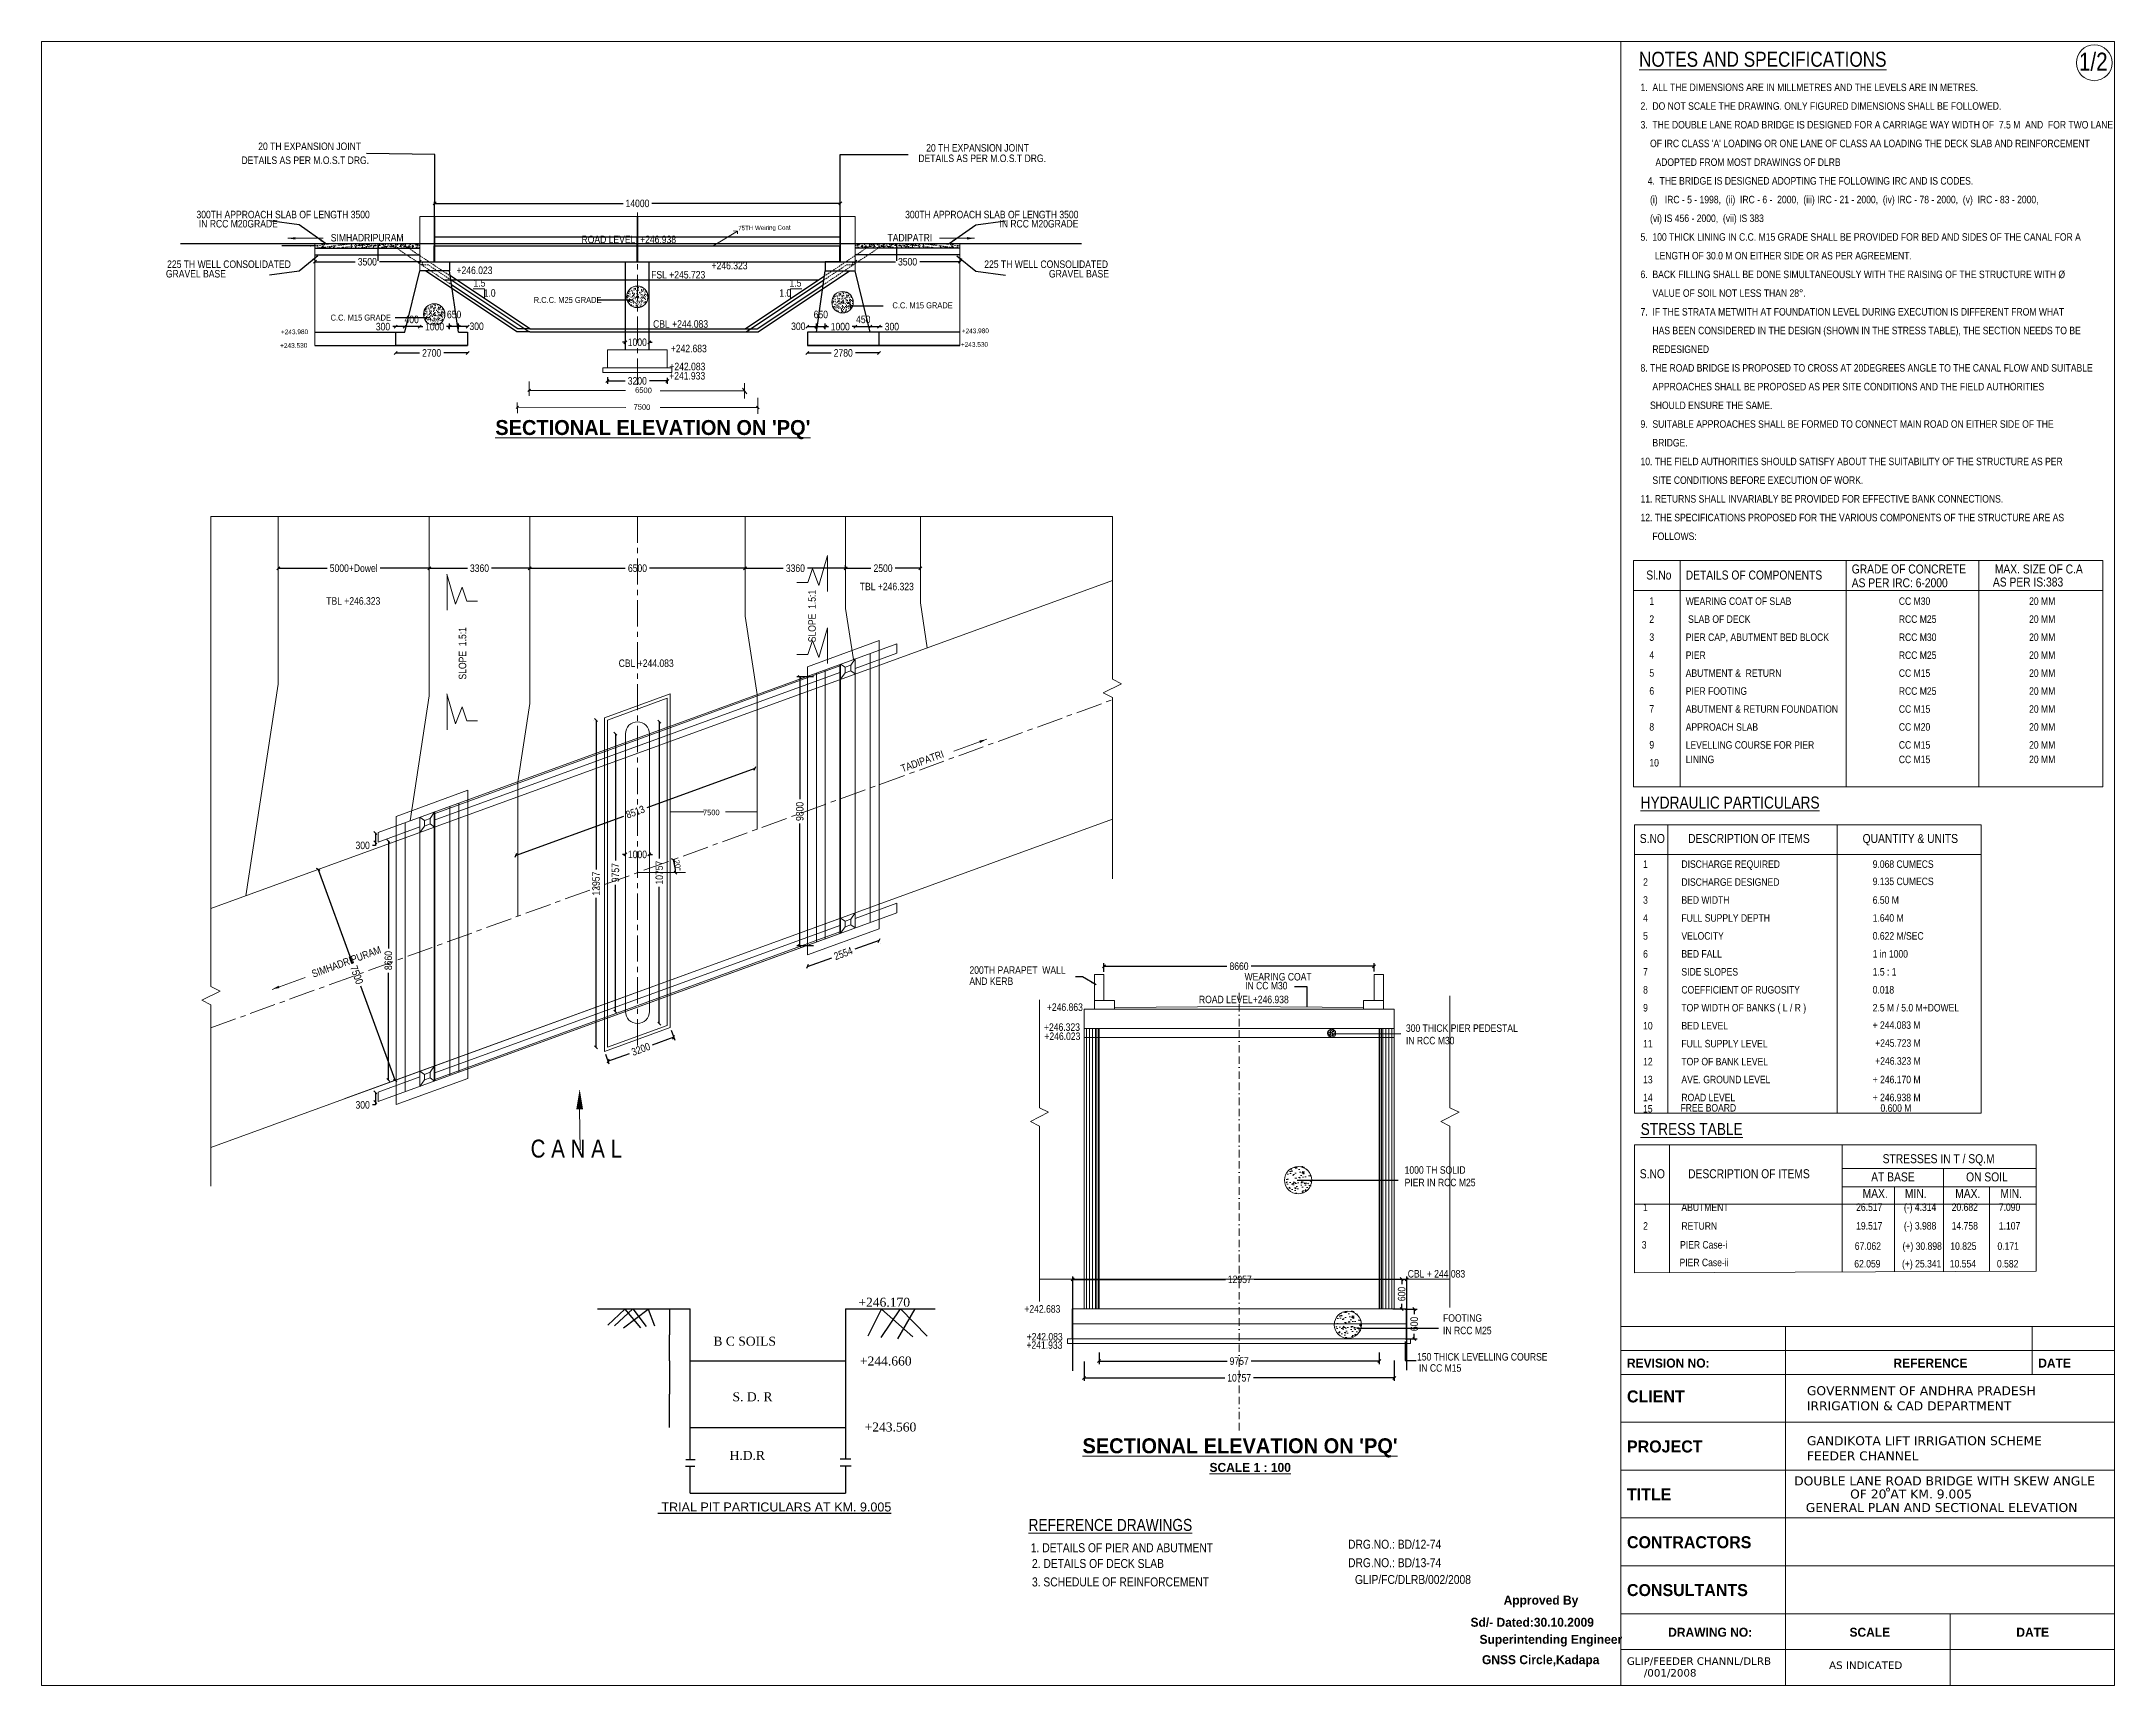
# Model space of a CAD drawing. Header units: millimetres. Extents: x 661061 to 1357550, y -603300 to 20887.
# Drawn here: x 988880 to 1058180, y -50784 to 4160 of the extents above; entities that cross this region are included whole.
import ezdxf
from ezdxf.enums import TextEntityAlignment as Align

# ---------------------------------------------------------------- set-up
doc = ezdxf.new("R2010")
doc.units = ezdxf.units.MM
for name, pattern in [('BORDER2', [0.875, 0.25, -0.125, 0.25, -0.125, 0, -0.125]), ('CENTER', [2, 1.25, -0.25, 0.25, -0.25]), ('DASHED', [0.75, 0.5, -0.25])]:
    doc.linetypes.add(name, pattern=pattern)
for name, color, linetype in [('abutment', 7, 'Continuous'), ('canal', 7, 'Continuous'), ('pier', 7, 'Continuous'), ('slab', 7, 'Continuous'), ('TEXT', 7, 'Continuous')]:
    doc.layers.add(name, color=color, linetype=linetype)
doc.styles.add('ARIAL', font='times.ttf')
doc.styles.add('ARIAL NARROW', font='ARIALN.TTF')
doc.styles.add('ARIEL', font='arial.ttf')
doc.styles.add('arn', font='ARIALN.TTF')
doc.styles.add('CITYBLUEPR', font='cityb___.ttf')
doc.styles.add('ROMANS', font='romans')
doc.styles.add('VERDANA', font='verdana.ttf')
doc.styles.add('WMATH', font='')
doc.styles.get('WMATH').set_extended_font_data('WorldMath')
doc.dimstyles.new('50 SC', dxfattribs={"dimtxt": 2, "dimasz": 2, "dimexe": 0.18, "dimexo": 0.0625, "dimgap": 0.09, "dimtad": 0, "dimtih": 1, "dimtoh": 1, "dimdec": 0, "dimlfac": 50, "dimzin": 0, "dimdsep": 46, "dimtxsty": 'Standard', "dimblk": 'ARCHTICK', "dimcen": 0.09, "dimse1": 1, "dimse2": 1, "dimclrd": 5, "dimclre": 5, "dimclrt": 6, "dimadec": 0, "dimazin": 0, "dimtfac": 1, "dimtdec": 0, "dimtofl": 0, "dimtmove": 0, "dimatfit": 3, "dimfxl": 1, "dimtolj": 1, "dimtzin": 0, "dimarcsym": 0})
doc.dimstyles.new('ISO-25', dxfattribs={"dimtxt": 2.5, "dimasz": 2.5, "dimexe": 1.25, "dimexo": 0.625, "dimtad": 1, "dimdec": 0, "dimtxsty": 'Standard', "dimblk": 'OBLIQUE', "dimcen": 2.5, "dimdle": 1.25, "dimclrd": 6, "dimadec": 0, "dimazin": 0, "dimtfac": 1, "dimtdec": 0, "dimtmove": 0, "dimatfit": 3, "dimfxl": 1, "dimarcsym": 0})
doc.dimstyles.new('STANDARD$0', dxfattribs={"dimscale": 88.888889, "dimtxt": 0.02, "dimasz": 0.02, "dimexe": 0.05, "dimexo": 0.1, "dimgap": 0.002, "dimtad": 2, "dimdec": 0, "dimzin": 1, "dimdsep": 46, "dimtxsty": 'Standard', "dimcen": 0.09, "dimadec": 0, "dimazin": 0, "dimtfac": 1, "dimtdec": 4, "dimtofl": 0, "dimtmove": 0, "dimatfit": 3, "dimfxl": 1, "dimtolj": 1, "dimtzin": 1, "dimarcsym": 0})
doc.dimstyles.new('STANDARD$7', dxfattribs={"dimtxt": 2, "dimasz": 2, "dimexe": 1.25, "dimexo": 0.625, "dimtad": 1, "dimdec": 0, "dimlfac": 0.5, "dimdsep": 46, "dimtxsty": 'Standard', "dimcen": 2.5, "dimadec": 0, "dimazin": 0, "dimtfac": 1, "dimtdec": 0, "dimtmove": 0, "dimatfit": 3, "dimfxl": 1, "dimtolj": 1, "dimtzin": 0, "dimarcsym": 0})
pattern_1 = [(50, (0, 0), (182.18467, -15.939086), [19.05, -209.55]), (355, (0, 0), (-35.242826, 191.056643), [15.24, -167.64]), (100.451, (15.18, -1.33), (146.942502, 175.116688), [16.19, -178.09]), (46.1842, (0, 50.8), (271.07904, -42.04233), [28.575, -314.325]), (96.6356, (22.6, 47.3), (237.404234, 247.425556), [24.285, -267.135]), (351.184, (0, 50.8), (237.404606, 247.42512), [22.86, -251.46]), (21, (25.4, 38.1), (151.61488, -102.265519), [19.05, -209.55]), (326, (25.4, 38.1), (61.80203, 184.187966), [15.24, -167.64]), (71.4514, (38.03, 29.58), (213.41649, 81.922858), [16.19, -178.09]), (37.5, (0, 0), (3.0886033, 84.555039), [0, -165.608, 0, -170.18, 0, -168.275]), (7.5, (0, 0), (66.8196625, 100.180575), [0, -97.028, 0, -161.798, 0, -64.135]), (327.5, (-56.64, 0), (135.590595, -5.728744), [0, -63.5, 0, -198.12, 0, -262.89]), (317.5, (-82.04, 0), (148.129181, 25.426491), [0, -82.55, 0, -131.572, 0, -186.69])]
pattern_2 = [(130, (2017606.13, 0), (-182.18467, -15.939086), [19.05, -209.55]), (185, (2017606.13, 0), (35.242826, 191.056643), [15.24, -167.64]), (79.549, (2017590.94, -1.33), (-146.942502, 175.116688), [16.19, -178.09]), (133.8158, (2017606.13, 50.8), (-271.07904, -42.04233), [28.575, -314.325]), (83.3644, (2017583.54, 47.3), (-237.404234, 247.425556), [24.285, -267.135]), (188.816, (2017606.13, 50.8), (-237.404606, 247.42512), [22.86, -251.46]), (159, (2017580.73, 38.1), (-151.61488, -102.265519), [19.05, -209.55]), (214, (2017580.73, 38.1), (-61.80203, 184.187966), [15.24, -167.64]), (108.5486, (2017568.1, 29.58), (-213.41649, 81.922858), [16.19, -178.09]), (142.5, (2017606.126, 0), (-3.0886033, 84.555039), [0, -165.608, 0, -170.18, 0, -168.275]), (172.5, (2017606.13, 0), (-66.8196625, 100.180575), [0, -97.028, 0, -161.798, 0, -64.135]), (212.5, (2017662.77, 0), (-135.590595, -5.728744), [0, -63.5, 0, -198.12, 0, -262.89]), (222.5, (2017688.17, 0), (-148.129181, 25.426491), [0, -82.55, 0, -131.572, 0, -186.69])]

msp = doc.modelspace()

# ---------------------------------------------------------------- texts
at = {"color": 0, "lineweight": 9}
for s, height, style, p in [('%%UNOTES AND SPECIFICATIONS', 500, 'ARIAL NARROW', (1042284.654, 3315.574)), ('Sl.No     ', 300, 'ARIAL NARROW', (1042527.711, -13821.079)), ('DETAILS OF COMPONENTS', 300, 'ARIAL NARROW', (1043844.63, -13821.079)), ('AS PER IRC: 6-2000', 300, 'ARIAL NARROW', (1049394.815, -14080.452)), ('GRADE OF CONCRETE', 300, 'ARIAL NARROW', (1049394.815, -13619.347)), ('AS PER IS:383', 300, 'ARIAL NARROW', (1054113.86, -14054.865)), ('MAX. SIZE OF C.A', 300, 'ARIAL NARROW', (1054178.098, -13619.345)), ('1', 250, 'ARIAL NARROW', (1042630.149, -14669.562)), ('WEARING COAT OF SLAB', 250, 'ARIAL NARROW', (1043844.628, -14669.562)), ('CC M30', 250, 'ARIAL NARROW', (1050969.588, -14669.567)), ('20 MM', 250, 'ARIAL NARROW', (1055323.447, -14669.584)), ('2', 250, 'ARIAL NARROW', (1042630.149, -15269.562)), (' SLAB OF DECK', 250, 'ARIAL NARROW', (1043844.628, -15269.562)), ('RCC M25', 250, 'ARIAL NARROW', (1050969.588, -15269.567)), ('20 MM', 250, 'ARIAL NARROW', (1055323.447, -15269.584)), ('3', 250, 'ARIAL NARROW', (1042630.149, -15869.562)), ('PIER CAP, ABUTMENT BED BLOCK', 250, 'ARIAL NARROW', (1043844.628, -15874.047)), ('RCC M30', 250, 'ARIAL NARROW', (1050969.588, -15874.052)), ('20 MM', 250, 'ARIAL NARROW', (1055323.447, -15874.069)), ('4', 250, 'ARIAL NARROW', (1042630.149, -16469.562)), ('PIER', 250, 'ARIAL NARROW', (1043844.628, -16474.047)), ('RCC M25', 250, 'ARIAL NARROW', (1050969.588, -16474.052)), ('20 MM', 250, 'ARIAL NARROW', (1055323.447, -16474.069)), ('5', 250, 'ARIAL NARROW', (1042630.149, -17069.562)), ('ABUTMENT &  RETURN', 250, 'ARIAL NARROW', (1043844.628, -17074.047)), ('CC M15', 250, 'ARIAL NARROW', (1050969.588, -17074.052)), ('20 MM', 250, 'ARIAL NARROW', (1055323.447, -17074.069)), ('6', 250, 'ARIAL NARROW', (1042630.149, -17669.562)), ('PIER FOOTING', 250, 'ARIAL NARROW', (1043844.628, -17674.047)), ('RCC M25', 250, 'ARIAL NARROW', (1050969.588, -17674.052)), ('20 MM', 250, 'ARIAL NARROW', (1055323.447, -17674.069)), ('8', 250, 'ARIAL NARROW', (1042630.149, -18869.562)), ('7', 250, 'ARIAL NARROW', (1042630.149, -18269.562)), ('ABUTMENT & RETURN FOUNDATION', 250, 'ARIAL NARROW', (1043844.628, -18274.047)), ('APPROACH SLAB', 250, 'ARIAL NARROW', (1043844.628, -18874.047)), ('CC M15', 250, 'ARIAL NARROW', (1050969.588, -18274.052)), ('CC M20', 250, 'ARIAL NARROW', (1050969.588, -18874.052)), ('20 MM', 250, 'ARIAL NARROW', (1055323.447, -18274.069)), ('20 MM', 250, 'ARIAL NARROW', (1055323.447, -18874.069)), ('9', 250, 'ARIAL NARROW', (1042630.149, -19469.562)), ('LEVELLING COURSE FOR PIER', 250, 'ARIAL NARROW', (1043844.628, -19474.047)), ('CC M15', 250, 'ARIAL NARROW', (1050969.588, -19474.052)), ('20 MM', 250, 'ARIAL NARROW', (1055323.447, -19474.069)), ('10', 250, 'ARIAL NARROW', (1042630.149, -20069.562)), ('LINING', 250, 'ARIAL NARROW', (1043844.628, -19958.014)), ('CC M15', 250, 'ARIAL NARROW', (1050969.588, -19958.019)), ('20 MM', 250, 'ARIAL NARROW', (1055323.447, -19958.036)), ('%%UHYDRAULIC PARTICULARS', 400, 'ARIAL NARROW', (1042338.26, -21473.923)), ('S.NO', 300, 'ARIAL NARROW', (1042308.886, -22626.728)), ('DESCRIPTION OF ITEMS', 300, 'ARIAL NARROW', (1043925.443, -22626.728)), ('QUANTITY & UNITS', 300, 'ARIAL NARROW', (1049759.013, -22626.728)), ('1', 250, 'ARIAL NARROW', (1042420.988, -23457.104)), ('DISCHARGE REQUIRED', 250, 'ARIAL NARROW', (1043701.241, -23457.104)), ('9.068 CUMECS', 250, 'ARIAL NARROW', (1050095.316, -23457.104)), ('2', 250, 'ARIAL NARROW', (1042420.988, -24057.104)), ('DISCHARGE DESIGNED', 250, 'ARIAL NARROW', (1043701.241, -24057.104)), ('9.135 CUMECS', 250, 'ARIAL NARROW', (1050095.316, -24033.542)), ('3', 250, 'ARIAL NARROW', (1042420.988, -24657.104)), ('BED WIDTH', 250, 'ARIAL NARROW', (1043701.241, -24657.104)), ('6.50 M', 250, 'ARIAL NARROW', (1050095.316, -24657.104)), ('4', 250, 'ARIAL NARROW', (1042420.988, -25257.104)), ('5', 250, 'ARIAL NARROW', (1042420.988, -25857.104)), ('VELOCITY', 250, 'ARIAL NARROW', (1043701.241, -25857.104)), ('FULL SUPPLY DEPTH', 250, 'ARIAL NARROW', (1043701.241, -25257.104)), ('0.622 M/SEC', 250, 'ARIAL NARROW', (1050095.316, -25857.104)), ('1.640 M', 250, 'ARIAL NARROW', (1050095.316, -25257.104)), ('6', 250, 'ARIAL NARROW', (1042420.988, -26457.104)), ('BED FALL', 250, 'ARIAL NARROW', (1043701.241, -26457.104)), ('1 in 1000', 250, 'ARIAL NARROW', (1050095.316, -26457.104)), ('7', 250, 'ARIAL NARROW', (1042420.988, -27057.104)), ('SIDE SLOPES ', 250, 'ARIAL NARROW', (1043701.241, -27057.104)), ('1.5 : 1', 250, 'ARIAL NARROW', (1050095.316, -27057.104)), ('8', 250, 'ARIAL NARROW', (1042420.988, -27657.104)), ('COEFFICIENT OF RUGOSITY', 250, 'ARIAL NARROW', (1043701.241, -27657.104)), ('0.018', 250, 'ARIAL NARROW', (1050095.316, -27657.104)), ('9', 250, 'ARIAL NARROW', (1042420.988, -28257.104)), ('TOP WIDTH OF BANKS ( L / R )', 250, 'ARIAL NARROW', (1043701.241, -28257.104)), ('2.5 M / 5.0 M+DOWEL', 250, 'ARIAL NARROW', (1050095.316, -28257.104)), ('10', 250, 'ARIAL NARROW', (1042420.988, -28857.104)), ('BED LEVEL', 250, 'ARIAL NARROW', (1043701.241, -28857.104)), ('+ 244.083 M ', 250, 'ARIAL NARROW', (1050093.374, -28836.734)), ('11', 250, 'ARIAL NARROW', (1042420.988, -29457.104)), ('FULL SUPPLY LEVEL', 250, 'ARIAL NARROW', (1043701.241, -29457.104)), ('+245.723 M', 250, 'ARIAL NARROW', (1050179.911, -29436.734)), ('+246.323 M ', 250, 'ARIAL NARROW', (1050179.911, -30036.734)), ('12', 250, 'ARIAL NARROW', (1042420.988, -30057.104)), ('13', 250, 'ARIAL NARROW', (1042420.988, -30657.104)), ('AVE. GROUND LEVEL', 250, 'ARIAL NARROW', (1043701.241, -30657.104)), ('TOP OF BANK LEVEL', 250, 'ARIAL NARROW', (1043701.241, -30057.104)), ('+ 246.170 M', 250, 'ARIAL NARROW', (1050095.316, -30657.104)), ('14', 250, 'ARIAL NARROW', (1042420.988, -31257.104)), ('ROAD LEVEL', 250, 'ARIAL NARROW', (1043701.241, -31257.104)), ('+ 246.938 M', 250, 'ARIAL NARROW', (1050095.316, -31257.104)), ('15', 250, 'ARIAL NARROW', (1042418.849, -31633.753)), ('FREE BOARD', 250, 'ARIAL NARROW', (1043670.038, -31601.981)), ('0.600 M', 250, 'ARIAL NARROW', (1050355.465, -31608.556)), ('%%USTRESS TABLE', 400, 'ARIAL NARROW', (1042338.26, -32384.847)), ('       STRESSES IN T / SQ.M', 300, 'ARIAL NARROW', (1049759.013, -33327.462)), ('S.NO', 300, 'ARIAL NARROW', (1042308.886, -33830.234)), ('DESCRIPTION OF ITEMS', 300, 'ARIAL NARROW', (1043925.443, -33830.234)), ('   AT BASE                  ON SOIL', 300, 'ARIAL NARROW', (1049759.013, -33936.081)), ('MAX.      MIN.          MAX.       MIN.', 300, 'ARIAL NARROW', (1049759.013, -34491.777)), ('2', 250, 'ARIAL NARROW', (1042421.97, -35549.277)), ('1', 250, 'ARIAL NARROW', (1042420.988, -34926.815)), ('ABUTMENT', 250, 'ARIAL NARROW', (1043701.241, -34926.815)), ('RETURN', 250, 'ARIAL NARROW', (1043702.223, -35549.277)), ('26.517', 250, 'ARIAL NARROW', (1049541.693, -34922.618)), ('19.517', 250, 'ARIAL NARROW', (1049542.675, -35545.08)), ('(-) 4.314', 250, 'ARIAL NARROW', (1051138.684, -34922.618)), ('(-) 3.988', 250, 'ARIAL NARROW', (1051139.667, -35545.08)), ('20.682', 250, 'ARIAL NARROW', (1052735.675, -34922.618)), ('14.758', 250, 'ARIAL NARROW', (1052736.658, -35545.08)), ('7.090', 250, 'ARIAL NARROW', (1054311.373, -34922.618)), ('1.107', 250, 'ARIAL NARROW', (1054312.356, -35545.08)), ('3', 250, 'ARIAL NARROW', (1042375.932, -36179.814)), ('PIER Case-i', 250, 'ARIAL NARROW', (1043656.185, -36179.814)), ('67.062', 250, 'ARIAL NARROW', (1049496.637, -36222.372)), ('(+) 30.898', 250, 'ARIAL NARROW', (1051093.628, -36222.372)), ('10.825', 250, 'ARIAL NARROW', (1052690.619, -36222.372)), ('0.171', 250, 'ARIAL NARROW', (1054266.317, -36222.372)), ('PIER Case-ii', 250, 'ARIAL NARROW', (1043639.339, -36768.971)), ('62.059', 250, 'ARIAL NARROW', (1049479.791, -36811.529)), ('(+) 25.341', 250, 'ARIAL NARROW', (1051076.783, -36811.529)), ('10.554', 250, 'ARIAL NARROW', (1052673.774, -36811.529)), ('0.582', 250, 'ARIAL NARROW', (1054249.472, -36811.529)), ('REVISION NO:', 300, 'CITYBLUEPR', (1041880.653, -40157.406)), ('REFERENCE', 300, 'CITYBLUEPR', (1050788.154, -40157.406)), ('DATE', 300, 'CITYBLUEPR', (1055630.653, -40157.406)), ('GOVERNMENT OF ANDHRA PRADESH', 300, 'VERDANA', (1047895.155, -41080.513)), ('CLIENT', 400, 'CITYBLUEPR', (1041880.653, -41322.006)), ('IRRIGATION & CAD DEPARTMENT', 300, 'VERDANA', (1047895.155, -41586.111)), ('PROJECT', 400, 'CITYBLUEPR', (1041880.653, -42993.922)), ('GANDIKOTA LIFT IRRIGATION SCHEME', 300, 'VERDANA', (1047895.155, -42752.429)), ('FEEDER CHANNEL', 300, 'VERDANA', (1047895.155, -43258.028)), ('TITLE', 400, 'CITYBLUEPR', (1041880.653, -44593.922)), ('DOUBLE LANE ROAD BRIDGE WITH SKEW ANGLE', 300, 'VERDANA', (1047470.101, -44095.017)), ('OF 20 AT KM. 9.005', 300, 'VERDANA', (1049340.537, -44533.06)), ('GENERAL PLAN AND SECTIONAL ELEVATION', 300, 'VERDANA', (1047859.036, -44985.156)), ('CONTRACTORS', 400, 'CITYBLUEPR', (1041880.653, -46193.922)), ('      Approved By', 300, 'CITYBLUEPR', (1037090, -48080)), ('CONSULTANTS', 400, 'CITYBLUEPR', (1041880.653, -47793.922)), ('Sd/- Dated:30.10.2009', 300, 'CITYBLUEPR', (1036651.559, -48820)), ('Superintending Engineer', 300, 'CITYBLUEPR', (1036953.117, -49390)), ('DRAWING NO:', 300, 'CITYBLUEPR', (1043259.394, -49152.764)), ('SCALE', 300, 'CITYBLUEPR', (1049319.911, -49152.764)), ('DATE', 300, 'CITYBLUEPR', (1054897.755, -49152.764)), ('GNSS Circle,Kadapa', 300, 'CITYBLUEPR', (1037034.676, -50070)), ('GLIP/FEEDER CHANNL/DLRB ', 250, 'VERDANA', (1041877.213, -50092.457)), ('/001/2008', 250, 'VERDANA', (1042445.989, -50484.953)), ('AS INDICATED', 250, 'VERDANA', (1048636.617, -50230.173))]:
    msp.add_text(s, height=height, dxfattribs=dict(at, style=style)).set_placement(p)
at = {"ltscale": 100, "style": 'ARIAL'}
for s, p in [('+246.170', (1016188.222, -38124.442)), ('B C SOILS', (1011342.056, -39426.062)), ('+244.660', (1016239.712, -40088.556)), ('S. D. R', (1011981.183, -41284.034)), ('+243.560', (1016396.38, -42294.498)), ('H.D.R', (1011883.056, -43242.829))]:
    msp.add_text(s, height=300, dxfattribs=at).set_placement(p)
at = {"color": 0, "linetype": 'Continuous', "lineweight": 9, "insert": (1042334.38, 2752.625), "char_height": 250, "width": 15845.62032, "attachment_point": 1, "line_spacing_factor": 1.5, "style": 'CITYBLUEPR'}
msp.add_mtext("{\\fArial Narrow|b0|i0|c0|p34;1.  ALL THE DIMENSIONS ARE IN MILLMETRES AND THE LEVELS ARE IN METRES.\\P2.  DO NOT SCALE THE DRAWING. ONLY FIGURED DIMENSIONS SHALL BE FOLLOWED.\\P3.  THE DOUBLE LANE ROAD BRIDGE IS DESIGNED FOR A CARRIAGE WAY WIDTH OF  7.5 M  AND  FOR TWO LANE\\P\\pxt0,2;    OF IRC CLASS 'A' LOADING OR ONE LANE OF CLASS AA LOADING THE DECK SLAB AND REINFORCEMENT     ^IADOPTED FROM MOST DRAWINGS OF DLRB \\P\\ptz;   4.  THE BRIDGE IS DESIGNED ADOPTING THE FOLLOWING IRC AND IS CODES.\\P    (i)   IRC - 5 - 1998,  (ii)  IRC - 6 -  2000,  (iii) IRC - 21 - 2000,  (iv) IRC - 78 - 2000,  (v)  IRC - 83 - 2000,   \\P    (vi) IS 456 - 2000,  (vii) IS 383\\P5.  100 THICK LINING IN C.C. M15 GRADE SHALL BE PROVIDED FOR BED AND SIDES OF THE CANAL FOR A  \\P      LENGTH OF 30.0 M ON EITHER SIDE OR AS PER AGREEMENT.\\P6.  BACK FILLING SHALL BE DONE SIMULTANEOUSLY WITH THE RAISING OF THE STRUCTURE WITH %%C \\P     VALUE OF SOIL NOT LESS THAN 28°.\\P7.  IF THE STRATA METWITH AT FOUNDATION LEVEL DURING EXECUTION IS DIFFERENT FROM WHAT  \\P     HAS BEEN CONSIDERED IN THE DESIGN (SHOWN IN THE STRESS TABLE), THE SECTION NEEDS TO BE \\P     REDESIGNED \\P8. THE ROAD BRIDGE IS PROPOSED TO CROSS AT 20DEGREES ANGLE TO THE CANAL FLOW AND SUITABLE \\P     APPROACHES SHALL BE PROPOSED AS PER SITE CONDITIONS AND THE FIELD AUTHORITIES \\P    SHOULD ENSURE THE SAME.\\P9.  SUITABLE APPROACHES SHALL BE FORMED TO CONNECT MAIN ROAD ON EITHER SIDE OF THE\\P     BRIDGE.\\P10. THE FIELD AUTHORITIES SHOULD SATISFY ABOUT THE SUITABILITY OF THE STRUCTURE AS PER \\P     SITE CONDITIONS BEFORE EXECUTION OF WORK.\\P11. RETURNS SHALL INVARIABLY BE PROVIDED FOR EFFECTIVE BANK CONNECTIONS.\\P12. THE SPECIFICATIONS PROPOSED FOR THE VARIOUS COMPONENTS OF THE STRUCTURE ARE AS \\P     FOLLOWS:}", dxfattribs=at)
at = {"layer": 'abutment', "color": 0, "linetype": 'ByBlock', "lineweight": 9}
for s, height, style, p in [('1/2', 600, 'ARIAL NARROW', (1056991.669, 3186.123)), ('20 TH EXPANSION JOINT', 250, 'ARIAL NARROW', (996126.58, 531.493)), ('20 TH EXPANSION JOINT', 250, 'ARIAL NARROW', (1018455.21, 479.587)), ('DETAILS AS PER M.O.S.T DRG.', 250, 'ARIAL NARROW', (995565.76, 66.037)), ('DETAILS AS PER M.O.S.T DRG.', 250, 'ARIAL NARROW', (1018194.236, 130.594)), ('225 TH WELL CONSOLIDATED', 250, 'ARIAL NARROW', (993079.422, -3408.255)), ('225 TH WELL CONSOLIDATED', 250, 'ARIAL NARROW', (1020396.759, -3408.255)), ('GRAVEL BASE', 250, 'ARIAL NARROW', (993040.276, -3727.645)), ('GRAVEL BASE', 250, 'ARIAL NARROW', (1022559.882, -3727.645)), ('+242.683', 250, 'ARIAL NARROW', (1009918.639, -6225.779)), ('+241.933', 250, 'ARIAL NARROW', (1009864.912, -7137.579)), ('+242.083', 250, 'ARIAL NARROW', (1009870.634, -6827.465)), ('200TH PARAPET  WALL ', 250, 'arn', (1019901.456, -26998.969)), ('WEARING COAT', 250, 'ARIAL NARROW', (1029097.266, -27220.735)), ('AND KERB', 250, 'arn', (1019899.549, -27371.543)), ('IN CC M30', 250, 'ARIAL NARROW', (1029116.712, -27518.631)), ('C A N A L', 600, 'ARIAL NARROW', (1005231.965, -33140.214)), ('CBL + 244.083', 250, 'ARIAL NARROW', (1034553.4, -37148.781)), ('+242.683', 250, 'ARIAL NARROW', (1021737.368, -38322.838)), ('+241.933', 250, 'ARIAL NARROW', (1021806.628, -39529.261)), ('+242.083', 250, 'ARIAL NARROW', (1021815.705, -39252.667)), ('%%uSCALE 1 : 100', 300, 'CITYBLUEPR', (1027926.657, -43644.423)), ('%%UREFERENCE DRAWINGS', 400, 'arn', (1021875.888, -45616.569)), ('1. DETAILS OF PIER AND ABUTMENT ', 300, 'arn', (1021953.438, -46328.363)), ('DRG.NO.: BD/12-74', 300, 'arn', (1032558.118, -46212.093)), ('2. DETAILS OF DECK SLAB', 300, 'arn', (1021991.588, -46854.922)), ('DRG.NO.: BD/13-74', 300, 'arn', (1032558.118, -46828.506)), ('GLIP/FC/DLRB/002/2008', 300, 'arn', (1032787.686, -47390.788)), ('3. SCHEDULE OF REINFORCEMENT', 300, 'arn', (1021991.588, -47471.335))]:
    msp.add_text(s, height=height, dxfattribs=dict(at, style=style)).set_placement(p)
at = {"layer": 'abutment', "color": 0, "linetype": 'DASHED', "lineweight": 9, "ltscale": 700, "style": 'WMATH'}
for s, height, rotation, p in [('75TH Weiring Coat', 149.00573, 0.81853318, (1012173.381, -2151.447)), ('+243.980', 157.0539, 0.53453593, (996886.114, -5626.791)), ('+243.980', 157.0539, 0.53453593, (1019642.125, -5594.705)), ('+243.530', 157.0539, 0.53453593, (996859.32, -6081.973)), ('+243.530', 157.0539, 0.53453593, (1019615.332, -6049.887)), ('6500', 182.4297, 358.32617542, (1008721.249, -7578.793)), ('7500', 182.4297, 358.32617542, (1008670.213, -8139.807)), ('7500', 186.0453, 0.0632964, (1010995.218, -21698.412))]:
    msp.add_text(s, height=height, rotation=rotation, dxfattribs=at).set_placement(p)
at = {"layer": 'abutment', "color": 0, "linetype": 'ByBlock', "lineweight": 9, "style": 'CITYBLUEPR'}
for p in [(1009317.59, -8991.298), (1028947.59, -43021.298)]:
    msp.add_text("%%USECTIONAL ELEVATION ON 'PQ'", height=500, dxfattribs=at).set_placement(p, align=Align.CENTER)
at = {"layer": 'abutment', "color": 0, "linetype": 'ByBlock', "lineweight": 9, "char_height": 250}
for s, insert, attachment_point, style in [('300TH APPROACH SLAB OF LENGTH 3500 ', (994061.991, -1625.639), 4, 'ARIAL NARROW'), (' IN RCC M20GRADE', (994061.991, -1932.439), 4, 'ARIAL NARROW'), ('300TH APPROACH SLAB OF LENGTH 3500 ', (1023544.135, -1625.639), 6, 'ARIAL NARROW'), (' IN RCC M20GRADE', (1023544.135, -1932.439), 6, 'ARIAL NARROW'), ('ROAD LEVEL+246.938', (1030574.465, -27857.992), 6, 'ARIAL NARROW'), ('300 THICK PIER PEDESTAL\\PIN RCC M30', (1034491.976, -29358.4), 7, 'arn'), ('1000 TH SOLID\\PPIER IN RCC M25', (1034448.976, -33765.075), 4, 'arn'), ('FOOTING\\PIN RCC M25', (1035732.843, -38711.434), 4, 'arn'), ('150 THICK LEVELLING COURSE ', (1034864.789, -39799.674), 4, 'arn'), ('IN CC M15', (1034927.633, -40172.717), 4, 'arn')]:
    msp.add_mtext(s, dxfattribs=dict(at, insert=insert, attachment_point=attachment_point, style=style))
at = {"layer": 'abutment', "color": 0, "linetype": 'ByBlock', "lineweight": 9, "char_height": 250, "style": 'ARIAL NARROW'}
for s, insert, width, attachment_point in [('ROAD LEVEL  +246.938', (1006934.71, -2331.21), 3509.82125, 1), (' +246.023', (1002674.902, -3362.451), 2289.73777, 1), (' +246.323', (1011201.606, -3204.112), 2289.73777, 1), ('1.5', (1003720.254, -3784.729), 2289.73777, 3), ('1.0', (1004060.611, -4121.058), 2289.73777, 3), ('FSL +245.723', (1009261.937, -3510.254), 2289.73777, 1), ('1.0', (1013545.515, -4121.058), 2289.73777, 1), ('1.5', (1013885.872, -3784.729), 2289.73777, 1), ('CBL +244.083', (1009326.204, -5156.838), 2289.73777, 1), ('TBL +246.323', (1000206.745, -14413.098), 2289.73777, 3), ('TBL +246.323', (1016235.016, -13930.309), 2289.73777, 1), ('CBL +244.083', (1008176.054, -16493.706), 2289.73777, 1), ('+246.863', (1022490.056, -27987.983), 438.86235, 1), ('+246.323', (1022393.162, -28654.646), 438.86235, 1), ('+246.023', (1022406.144, -28959.449), 438.86235, 1)]:
    msp.add_mtext(s, dxfattribs=dict(at, insert=insert, width=width, attachment_point=attachment_point))
at = {"layer": 'abutment', "color": 0, "linetype": 'ByBlock', "lineweight": 9, "char_height": 250, "attachment_point": 4, "rotation": 90, "style": 'ARIAL NARROW'}
for insert in [(1014639.757, -15917.532), (1002956.37, -17163.835)]:
    msp.add_mtext('SLOPE  1.5:1', dxfattribs=dict(at, insert=insert))
at = {"layer": 'pier', "color": 0, "linetype": 'Continuous', "lineweight": 30, "style": 'ARIAL NARROW'}
for s, p in [('SIMHADRIPURAM', (998551.773, -2523.41)), ('TADIPATRI ', (1017161.938, -2523.41))]:
    msp.add_text(s, height=250, dxfattribs=at).set_placement(p)
at = {"layer": 'pier', "color": 0, "linetype": 'Continuous', "lineweight": 9, "style": 'ARIAL NARROW'}
for s, p in [('R.C.C. M25 GRADE', (1005335.201, -4578.162)), ('C.C. M15 GRADE', (1017326.451, -4758.162)), ('C.C. M15 GRADE', (998545.386, -5167.191))]:
    msp.add_text(s, height=200, dxfattribs=at).set_placement(p)
at = {"layer": 'pier', "color": 0, "linetype": 'Continuous', "lineweight": 30, "style": 'ARIAL NARROW'}
for s, p in [('TADIPATRI', (1017664.382, -20264.729)), ('SIMHADRIPURAM', (997968.575, -27128.177))]:
    msp.add_text(s, height=250, rotation=20, dxfattribs=at).set_placement(p)
at = {"layer": 'TEXT', "style": 'ARIEL'}
msp.add_text('%%U TRIAL PIT PARTICULARS AT KM. 9.005', height=300, dxfattribs=at).set_placement((1009488.126, -44966.236))

# ---------------------------------------------------------------- blocks, each defined once
blk = doc.blocks.new('_Oblique')
at = {"color": 0, "linetype": 'ByBlock', "lineweight": -2}
blk.add_line((-0.5, -0.5), (0.5, 0.5), dxfattribs=at)
blk = doc.blocks.new('*D147')
at = {"layer": 'Defpoints', "color": 0, "lineweight": 9, "transparency": 16777216}
for p in [(1007798, -6957), (1009798, -6978), (1009798, -7184)]:
    blk.add_point(p, dxfattribs=at)
at = {"layer": 'slab', "color": 0, "lineweight": -2, "transparency": 16777216}
for p, q in [((1007798, -7057), (1007798, -7284)), ((1007798, -7184), (1008392, -7184)), ((1009798, -7184), (1009204, -7184)), ((1009798, -7078), (1009798, -7284))]:
    blk.add_line(p, q, dxfattribs=at)
at = {"layer": 'slab', "color": 0, "lineweight": -2, "transparency": 16777216, "xscale": 100, "yscale": 100, "zscale": 100, "rotation": 180}
blk.add_blockref('_Oblique', (1007798, -7184), dxfattribs=at)
at = {"layer": 'slab', "color": 0, "lineweight": -2, "transparency": 16777216, "xscale": 100, "yscale": 100, "zscale": 100}
blk.add_blockref('_Oblique', (1009798, -7184), dxfattribs=at)
at = {"layer": 'slab', "color": 0, "lineweight": 9, "transparency": 16777216, "insert": (1008798, -7184), "char_height": 250, "attachment_point": 5, "style": 'ARIAL NARROW'}
blk.add_mtext('\\A1;3200', dxfattribs=at)
blk = doc.blocks.new('*D148')
at = {"layer": 'abutment', "color": 6, "linetype": 'ByBlock', "lineweight": -2, "ltscale": 700, "transparency": 16777216}
blk.add_arc((1008803, -23618), 1274, 0, 20, dxfattribs=at)
at = {"layer": 'Defpoints', "color": 0, "linetype": 'ByBlock', "lineweight": 9, "ltscale": 700, "transparency": 16777216}
for p in [(1024679, -17840), (1010068, -23470), (1008803, -23618), (1010411, -23618), (994546, -28807)]:
    blk.add_point(p, dxfattribs=at)
at = {"layer": 'abutment', "color": 6, "linetype": 'ByBlock', "lineweight": -2, "ltscale": 700, "transparency": 16777216, "xscale": 90, "yscale": 90, "zscale": 90}
for p, rotation in [((1010000, -23182), 109.9999999999999), ((1010077, -23618), 270.0000000000002)]:
    blk.add_blockref('_Oblique', p, dxfattribs=dict(at, rotation=rotation))
at = {"layer": 'abutment', "color": 0, "linetype": 'ByBlock', "lineweight": 9, "ltscale": 700, "transparency": 16777216, "insert": (1010147, -23381), "char_height": 180, "attachment_point": 5, "rotation": 280}
blk.add_mtext('20°', dxfattribs=at)
blk = doc.blocks.new('*D149')
at = {"layer": 'Defpoints', "color": 0, "lineweight": 9, "transparency": 16777216}
for p in [(1005203, -13444), (1012403, -13444), (1012403, -13444)]:
    blk.add_point(p, dxfattribs=at)
at = {"layer": 'slab', "color": 0, "lineweight": -2, "transparency": 16777216}
for p, q in [((1005203, -13444), (1008397, -13444)), ((1012403, -13444), (1009209, -13444))]:
    blk.add_line(p, q, dxfattribs=at)
at = {"layer": 'slab', "color": 0, "lineweight": -2, "transparency": 16777216, "xscale": 100, "yscale": 100, "zscale": 100, "rotation": 180}
blk.add_blockref('_Oblique', (1005203, -13444), dxfattribs=at)
at = {"layer": 'slab', "color": 0, "lineweight": -2, "transparency": 16777216, "xscale": 100, "yscale": 100, "zscale": 100}
blk.add_blockref('_Oblique', (1012403, -13444), dxfattribs=at)
at = {"layer": 'slab', "color": 0, "lineweight": 9, "transparency": 16777216, "insert": (1008803, -13444), "char_height": 250, "attachment_point": 5, "style": 'ARIAL NARROW'}
blk.add_mtext('\\A1;6500', dxfattribs=at)
blk = doc.blocks.new('*D150')
at = {"layer": 'Defpoints', "color": 0, "lineweight": 9, "transparency": 16777216}
for p in [(1008403, -23010), (1008403, -23010), (1009203, -23010)]:
    blk.add_point(p, dxfattribs=at)
at = {"layer": 'slab', "color": 0, "lineweight": -2, "transparency": 16777216}
for p, q in [((1008403, -23010), (1008303, -23010)), ((1009203, -23010), (1009303, -23010))]:
    blk.add_line(p, q, dxfattribs=at)
at = {"layer": 'slab', "color": 0, "lineweight": -2, "transparency": 16777216, "xscale": 100, "yscale": 100, "zscale": 100}
blk.add_blockref('_Oblique', (1008403, -23010), dxfattribs=at)
at = {"layer": 'slab', "color": 0, "lineweight": -2, "transparency": 16777216, "xscale": 100, "yscale": 100, "zscale": 100, "rotation": 180}
blk.add_blockref('_Oblique', (1009203, -23010), dxfattribs=at)
at = {"layer": 'slab', "color": 0, "lineweight": 9, "transparency": 16777216, "insert": (1008803, -23010), "char_height": 250, "attachment_point": 5, "style": 'ARIAL NARROW'}
blk.add_mtext('\\A1;1000', dxfattribs=at)
blk = doc.blocks.new('*D151')
at = {"layer": 'Defpoints', "color": 0, "lineweight": 9, "transparency": 16777216}
for p in [(1008067, -18976), (1008067, -18976), (1008067, -28260)]:
    blk.add_point(p, dxfattribs=at)
at = {"layer": 'slab', "color": 0, "lineweight": -2, "transparency": 16777216}
for p, q in [((1008067, -18976), (1008067, -23212)), ((1008067, -28260), (1008067, -24024)), ((1008167, -28260), (1008167, -28260))]:
    blk.add_line(p, q, dxfattribs=at)
at = {"layer": 'slab', "color": 0, "lineweight": -2, "transparency": 16777216, "xscale": 100, "yscale": 100, "zscale": 100}
for p, rotation in [((1008067, -18976), 90), ((1008067, -28260), 270)]:
    blk.add_blockref('_Oblique', p, dxfattribs=dict(at, rotation=rotation))
at = {"layer": 'slab', "color": 0, "lineweight": 9, "transparency": 16777216, "insert": (1008067, -23618), "char_height": 250, "attachment_point": 5, "rotation": 90, "style": 'ARIAL NARROW'}
blk.add_mtext('\\A1;9757', dxfattribs=at)
blk = doc.blocks.new('*D152')
at = {"layer": 'Defpoints', "color": 0, "lineweight": 9, "transparency": 16777216}
for p in [(1009534, -18576), (1009534, -28660), (1009534, -28660)]:
    blk.add_point(p, dxfattribs=at)
at = {"layer": 'slab', "color": 0, "lineweight": -2, "transparency": 16777216}
for p, q in [((1009534, -18576), (1009534, -23142)), ((1009534, -28660), (1009534, -24094))]:
    blk.add_line(p, q, dxfattribs=at)
at = {"layer": 'slab', "color": 0, "lineweight": -2, "transparency": 16777216, "xscale": 100, "yscale": 100, "zscale": 100}
for p, rotation in [((1009534, -18576), 90), ((1009534, -28660), 270)]:
    blk.add_blockref('_Oblique', p, dxfattribs=dict(at, rotation=rotation))
at = {"layer": 'slab', "color": 0, "lineweight": 9, "transparency": 16777216, "insert": (1009534, -23618), "char_height": 250, "attachment_point": 5, "rotation": 90, "style": 'ARIAL NARROW'}
blk.add_mtext('\\A1;10757', dxfattribs=at)
blk = doc.blocks.new('*D153')
at = {"layer": 'Defpoints', "color": 0, "lineweight": 9, "transparency": 16777216}
for p in [(1012403, -13444), (1015763, -13444), (1015763, -13544)]:
    blk.add_point(p, dxfattribs=at)
at = {"layer": 'slab', "color": 0, "lineweight": -2, "transparency": 16777216}
for p, q in [((1012403, -13444), (1013677, -13444)), ((1015763, -13444), (1014489, -13444)), ((1015763, -13444), (1015763, -13344))]:
    blk.add_line(p, q, dxfattribs=at)
at = {"layer": 'slab', "color": 0, "lineweight": -2, "transparency": 16777216, "xscale": 100, "yscale": 100, "zscale": 100, "rotation": 180}
blk.add_blockref('_Oblique', (1012403, -13444), dxfattribs=at)
at = {"layer": 'slab', "color": 0, "lineweight": -2, "transparency": 16777216, "xscale": 100, "yscale": 100, "zscale": 100}
blk.add_blockref('_Oblique', (1015763, -13444), dxfattribs=at)
at = {"layer": 'slab', "color": 0, "lineweight": 9, "transparency": 16777216, "insert": (1014083, -13444), "char_height": 250, "attachment_point": 5, "style": 'ARIAL NARROW'}
blk.add_mtext('\\A1;3360', dxfattribs=at)
blk = doc.blocks.new('*D154')
at = {"layer": 'Defpoints', "color": 0, "lineweight": 9, "transparency": 16777216}
for p in [(1001843, -13444), (1005203, -13444), (1005203, -13444)]:
    blk.add_point(p, dxfattribs=at)
at = {"layer": 'slab', "color": 0, "lineweight": -2, "transparency": 16777216}
for p, q in [((1001843, -13444), (1003117, -13444)), ((1005203, -13444), (1003929, -13444))]:
    blk.add_line(p, q, dxfattribs=at)
at = {"layer": 'slab', "color": 0, "lineweight": -2, "transparency": 16777216, "xscale": 100, "yscale": 100, "zscale": 100, "rotation": 180}
blk.add_blockref('_Oblique', (1001843, -13444), dxfattribs=at)
at = {"layer": 'slab', "color": 0, "lineweight": -2, "transparency": 16777216, "xscale": 100, "yscale": 100, "zscale": 100}
blk.add_blockref('_Oblique', (1005203, -13444), dxfattribs=at)
at = {"layer": 'slab', "color": 0, "lineweight": 9, "transparency": 16777216, "insert": (1003523, -13444), "char_height": 250, "attachment_point": 5, "style": 'ARIAL NARROW'}
blk.add_mtext('\\A1;3360', dxfattribs=at)
blk = doc.blocks.new('*D155')
at = {"layer": 'Defpoints', "color": 0, "lineweight": 9, "transparency": 16777216}
for p in [(1015763, -13444), (1018263, -13444), (1018263, -13444)]:
    blk.add_point(p, dxfattribs=at)
at = {"layer": 'slab', "color": 0, "lineweight": -2, "transparency": 16777216}
for p, q in [((1015763, -13444), (1016606, -13444)), ((1018263, -13444), (1017421, -13444))]:
    blk.add_line(p, q, dxfattribs=at)
at = {"layer": 'slab', "color": 0, "lineweight": -2, "transparency": 16777216, "xscale": 100, "yscale": 100, "zscale": 100, "rotation": 180}
blk.add_blockref('_Oblique', (1015763, -13444), dxfattribs=at)
at = {"layer": 'slab', "color": 0, "lineweight": -2, "transparency": 16777216, "xscale": 100, "yscale": 100, "zscale": 100}
blk.add_blockref('_Oblique', (1018263, -13444), dxfattribs=at)
at = {"layer": 'slab', "color": 0, "lineweight": 9, "transparency": 16777216, "insert": (1017013, -13444), "char_height": 250, "attachment_point": 5, "style": 'ARIAL NARROW'}
blk.add_mtext('\\A1;2500', dxfattribs=at)
blk = doc.blocks.new('*D156')
at = {"layer": 'Defpoints', "color": 0, "lineweight": 9, "transparency": 16777216}
for p in [(996793, -13444), (1001843, -13444), (1001843, -13444)]:
    blk.add_point(p, dxfattribs=at)
at = {"layer": 'slab', "color": 0, "lineweight": -2, "transparency": 16777216}
for p, q in [((996793, -13444), (998434, -13444)), ((1001843, -13444), (1000202, -13444))]:
    blk.add_line(p, q, dxfattribs=at)
at = {"layer": 'slab', "color": 0, "lineweight": -2, "transparency": 16777216, "xscale": 100, "yscale": 100, "zscale": 100, "rotation": 180}
blk.add_blockref('_Oblique', (996793, -13444), dxfattribs=at)
at = {"layer": 'slab', "color": 0, "lineweight": -2, "transparency": 16777216, "xscale": 100, "yscale": 100, "zscale": 100}
blk.add_blockref('_Oblique', (1001843, -13444), dxfattribs=at)
at = {"layer": 'slab', "color": 0, "lineweight": 9, "transparency": 16777216, "insert": (999318, -13444), "char_height": 250, "attachment_point": 5, "style": 'ARIAL NARROW'}
blk.add_mtext('\\A1;5000+Dowel', dxfattribs=at)
blk = doc.blocks.new('*D157')
at = {"layer": 'Defpoints', "color": 0, "lineweight": 9, "transparency": 16777216}
for p in [(1007419, -18517), (1007419, -29451), (1007419, -29451)]:
    blk.add_point(p, dxfattribs=at)
at = {"layer": 'slab', "color": 0, "lineweight": -2, "transparency": 16777216}
for p, q in [((1007319, -18517), (1007319, -18517)), ((1007419, -18517), (1007419, -23508)), ((1007419, -29451), (1007419, -24460))]:
    blk.add_line(p, q, dxfattribs=at)
at = {"layer": 'slab', "color": 0, "lineweight": -2, "transparency": 16777216, "xscale": 100, "yscale": 100, "zscale": 100}
for p, rotation in [((1007419, -18517), 90), ((1007419, -29451), 270)]:
    blk.add_blockref('_Oblique', p, dxfattribs=dict(at, rotation=rotation))
at = {"layer": 'slab', "color": 0, "lineweight": 9, "transparency": 16777216, "insert": (1007419, -23984), "char_height": 250, "attachment_point": 5, "rotation": 90, "style": 'ARIAL NARROW'}
blk.add_mtext('\\A1;12957', dxfattribs=at)
blk = doc.blocks.new('*D158')
at = {"layer": 'Defpoints', "color": 0, "lineweight": 9, "transparency": 16777216}
for p in [(1002023, -1252), (1002023, -1252), (1015583, -1252)]:
    blk.add_point(p, dxfattribs=at)
at = {"layer": 'slab', "color": 0, "lineweight": -2, "transparency": 16777216}
for p, q in [((1002023, -1252), (1008327, -1252)), ((1015583, -1252), (1009279, -1252)), ((1015583, -1352), (1015583, -1352))]:
    blk.add_line(p, q, dxfattribs=at)
at = {"layer": 'slab', "color": 0, "lineweight": -2, "transparency": 16777216, "xscale": 100, "yscale": 100, "zscale": 100, "rotation": 180}
blk.add_blockref('_Oblique', (1002023, -1252), dxfattribs=at)
at = {"layer": 'slab', "color": 0, "lineweight": -2, "transparency": 16777216, "xscale": 100, "yscale": 100, "zscale": 100}
blk.add_blockref('_Oblique', (1015583, -1252), dxfattribs=at)
at = {"layer": 'slab', "color": 0, "lineweight": 9, "transparency": 16777216, "insert": (1008803, -1252), "char_height": 250, "attachment_point": 5, "style": 'ARIAL NARROW'}
blk.add_mtext('\\A1;14000', dxfattribs=at)
blk = doc.blocks.new('*D159')
at = {"layer": 'Defpoints', "color": 0, "lineweight": 9, "transparency": 16777216}
for p in [(1000477, -22565), (1000477, -22565), (1000477, -30546)]:
    blk.add_point(p, dxfattribs=at)
at = {"layer": 'slab', "color": 0, "lineweight": -2, "transparency": 16777216}
for p, q in [((1000477, -22565), (1000477, -26150)), ((1000577, -22565), (1000577, -22565)), ((1000477, -30546), (1000477, -26961)), ((1000577, -30546), (1000577, -30546))]:
    blk.add_line(p, q, dxfattribs=at)
at = {"layer": 'slab', "color": 0, "lineweight": -2, "transparency": 16777216, "xscale": 100, "yscale": 100, "zscale": 100}
for p, rotation in [((1000477, -22565), 90), ((1000477, -30546), 270)]:
    blk.add_blockref('_Oblique', p, dxfattribs=dict(at, rotation=rotation))
at = {"layer": 'slab', "color": 0, "lineweight": 9, "transparency": 16777216, "insert": (1000477, -26555), "char_height": 250, "attachment_point": 5, "rotation": 90, "style": 'ARIAL NARROW'}
blk.add_mtext('\\A1;8660', dxfattribs=at)
blk = doc.blocks.new('*D160')
at = {"layer": 'Defpoints', "color": 0, "lineweight": 9, "transparency": 16777216}
for p in [(998135, -23511), (1000700, -30558), (1000700, -30558)]:
    blk.add_point(p, dxfattribs=at)
at = {"layer": 'slab', "color": 0, "lineweight": -2, "transparency": 16777216}
for p, q in [((998135, -23511), (999279, -26654)), ((1000700, -30558), (999556, -27415))]:
    blk.add_line(p, q, dxfattribs=at)
at = {"layer": 'slab', "color": 0, "lineweight": -2, "transparency": 16777216, "xscale": 100, "yscale": 100, "zscale": 100}
for p, rotation in [((998135, -23511), 109.9999999999986), ((1000700, -30558), 289.9999999999986)]:
    blk.add_blockref('_Oblique', p, dxfattribs=dict(at, rotation=rotation))
at = {"layer": 'slab', "color": 0, "lineweight": 9, "transparency": 16777216, "insert": (999417, -27034), "char_height": 250, "attachment_point": 5, "rotation": 290, "style": 'ARIAL NARROW'}
blk.add_mtext('\\A1;7500', dxfattribs=at)
blk = doc.blocks.new('*D161')
at = {"layer": 'Defpoints', "color": 0, "lineweight": 9, "transparency": 16777216}
for p in [(1009898, -28793), (1007698, -29594), (1010016, -29118)]:
    blk.add_point(p, dxfattribs=at)
at = {"layer": 'slab', "color": 0, "lineweight": -2, "transparency": 16777216}
for p, q in [((1009932, -28887), (1010050, -29212)), ((1007732, -29688), (1007850, -30012)), ((1007816, -29919), (1008535, -29657)), ((1010016, -29118), (1009297, -29379))]:
    blk.add_line(p, q, dxfattribs=at)
at = {"layer": 'slab', "color": 0, "lineweight": -2, "transparency": 16777216, "xscale": 100, "yscale": 100, "zscale": 100}
for p, rotation in [((1010016, -29118), 19.99999999999877), ((1007816, -29919), 199.9999999999988)]:
    blk.add_blockref('_Oblique', p, dxfattribs=dict(at, rotation=rotation))
at = {"layer": 'slab', "color": 0, "lineweight": 9, "transparency": 16777216, "insert": (1008916, -29518), "char_height": 250, "attachment_point": 5, "rotation": 20, "style": 'ARIAL NARROW'}
blk.add_mtext('\\A1;3200', dxfattribs=at)
blk = doc.blocks.new('*D162')
at = {"layer": 'Defpoints', "color": 0, "lineweight": 9, "transparency": 16777216}
for p in [(1012731, -20132), (1012731, -20132), (1004731, -23044)]:
    blk.add_point(p, dxfattribs=at)
at = {"layer": 'slab', "color": 0, "lineweight": -2, "transparency": 16777216}
for p, q in [((1012697, -20038), (1012697, -20038)), ((1012731, -20132), (1009113, -21449)), ((1004731, -23044), (1008350, -21727)), ((1004697, -22950), (1004697, -22950))]:
    blk.add_line(p, q, dxfattribs=at)
at = {"layer": 'slab', "color": 0, "lineweight": -2, "transparency": 16777216, "xscale": 100, "yscale": 100, "zscale": 100}
for p, rotation in [((1012731, -20132), 19.99999998959062), ((1004731, -23044), 199.9999999895906)]:
    blk.add_blockref('_Oblique', p, dxfattribs=dict(at, rotation=rotation))
at = {"layer": 'slab', "color": 0, "lineweight": 9, "transparency": 16777216, "insert": (1008731, -21588), "char_height": 250, "attachment_point": 5, "rotation": 20, "style": 'ARIAL NARROW'}
blk.add_mtext('\\A1;8513', dxfattribs=at)
blk = doc.blocks.new('*D163')
at = {"layer": 'Defpoints', "color": 0, "lineweight": 9, "transparency": 16777216}
for p in [(1014483, -6250), (1016883, -6250), (1016883, -6250)]:
    blk.add_point(p, dxfattribs=at)
at = {"layer": 'slab', "color": 0, "lineweight": -2, "transparency": 16777216}
for p, q in [((1014483, -6250), (1015276, -6250)), ((1016883, -6250), (1016091, -6250))]:
    blk.add_line(p, q, dxfattribs=at)
at = {"layer": 'slab', "color": 0, "lineweight": -2, "transparency": 16777216, "xscale": 100, "yscale": 100, "zscale": 100, "rotation": 180}
blk.add_blockref('_Oblique', (1014483, -6250), dxfattribs=at)
at = {"layer": 'slab', "color": 0, "lineweight": -2, "transparency": 16777216, "xscale": 100, "yscale": 100, "zscale": 100}
blk.add_blockref('_Oblique', (1016883, -6250), dxfattribs=at)
at = {"layer": 'slab', "color": 0, "lineweight": 9, "transparency": 16777216, "insert": (1015683, -6250), "char_height": 250, "attachment_point": 5, "style": 'ARIAL NARROW'}
blk.add_mtext('\\A1;2780', dxfattribs=at)
blk = doc.blocks.new('*D164')
at = {"layer": 'Defpoints', "color": 0, "lineweight": 9, "transparency": 16777216}
for p in [(1014483, -5370), (1014783, -5370), (1014783, -5370)]:
    blk.add_point(p, dxfattribs=at)
at = {"layer": 'slab', "color": 0, "lineweight": -2, "transparency": 16777216}
blk.add_line((1014483, -5370), (1014783, -5370), dxfattribs=at)
at = {"layer": 'slab', "color": 0, "lineweight": -2, "transparency": 16777216, "xscale": 100, "yscale": 100, "zscale": 100, "rotation": 180}
blk.add_blockref('_Oblique', (1014483, -5370), dxfattribs=at)
at = {"layer": 'slab', "color": 0, "lineweight": -2, "transparency": 16777216, "xscale": 100, "yscale": 100, "zscale": 100}
blk.add_blockref('_Oblique', (1014783, -5370), dxfattribs=at)
at = {"layer": 'slab', "color": 0, "lineweight": 9, "transparency": 16777216, "insert": (1014180, -5360), "char_height": 250, "attachment_point": 5, "style": 'ARIAL NARROW'}
blk.add_mtext('\\A1;300', dxfattribs=at)
blk = doc.blocks.new('*D165')
at = {"layer": 'Defpoints', "color": 0, "lineweight": 9, "transparency": 16777216}
for p in [(1016583, -5370), (1016883, -5370), (1016883, -5370)]:
    blk.add_point(p, dxfattribs=at)
at = {"layer": 'slab', "color": 0, "lineweight": -2, "transparency": 16777216}
for p, q in [((1016583, -5370), (1016883, -5370)), ((1016883, -5370), (1016983, -5370))]:
    blk.add_line(p, q, dxfattribs=at)
at = {"layer": 'slab', "color": 0, "lineweight": -2, "transparency": 16777216, "xscale": 100, "yscale": 100, "zscale": 100, "rotation": 180}
blk.add_blockref('_Oblique', (1016583, -5370), dxfattribs=at)
at = {"layer": 'slab', "color": 0, "lineweight": -2, "transparency": 16777216, "xscale": 100, "yscale": 100, "zscale": 100}
blk.add_blockref('_Oblique', (1016883, -5370), dxfattribs=at)
at = {"layer": 'slab', "color": 0, "lineweight": 9, "transparency": 16777216, "insert": (1017309, -5370), "char_height": 250, "attachment_point": 5, "style": 'ARIAL NARROW'}
blk.add_mtext('\\A1;300', dxfattribs=at)
blk = doc.blocks.new('*D166')
at = {"layer": 'Defpoints', "color": 0, "lineweight": 9, "transparency": 16777216}
for p in [(1015083, -5370), (1014783, -5550), (1015083, -5550)]:
    blk.add_point(p, dxfattribs=at)
at = {"layer": 'slab', "color": 0, "lineweight": -2, "transparency": 16777216}
for p, q in [((1014783, -5450), (1014783, -5270)), ((1014783, -5370), (1015083, -5370)), ((1015083, -5450), (1015083, -5270))]:
    blk.add_line(p, q, dxfattribs=at)
at = {"layer": 'slab', "color": 0, "lineweight": -2, "transparency": 16777216, "xscale": 100, "yscale": 100, "zscale": 100, "rotation": 180}
blk.add_blockref('_Oblique', (1014783, -5370), dxfattribs=at)
at = {"layer": 'slab', "color": 0, "lineweight": -2, "transparency": 16777216, "xscale": 100, "yscale": 100, "zscale": 100}
blk.add_blockref('_Oblique', (1015083, -5370), dxfattribs=at)
at = {"layer": 'slab', "color": 0, "lineweight": 9, "transparency": 16777216, "insert": (1014933, -4965), "char_height": 250, "attachment_point": 5, "style": 'ARIAL NARROW'}
blk.add_mtext('\\A1;650', dxfattribs=at)
blk = doc.blocks.new('*D167')
at = {"layer": 'Defpoints', "color": 0, "lineweight": 9, "transparency": 16777216}
for p in [(1015083, -5370), (1016083, -5370), (1016083, -5370)]:
    blk.add_point(p, dxfattribs=at)
at = {"layer": 'slab', "color": 0, "lineweight": -2, "transparency": 16777216}
for p, q in [((1015083, -5370), (1015187, -5370)), ((1016083, -5370), (1015979, -5370))]:
    blk.add_line(p, q, dxfattribs=at)
at = {"layer": 'slab', "color": 0, "lineweight": -2, "transparency": 16777216, "xscale": 100, "yscale": 100, "zscale": 100, "rotation": 180}
blk.add_blockref('_Oblique', (1015083, -5370), dxfattribs=at)
at = {"layer": 'slab', "color": 0, "lineweight": -2, "transparency": 16777216, "xscale": 100, "yscale": 100, "zscale": 100}
blk.add_blockref('_Oblique', (1016083, -5370), dxfattribs=at)
at = {"layer": 'slab', "color": 0, "lineweight": 9, "transparency": 16777216, "insert": (1015583, -5370), "char_height": 250, "attachment_point": 5, "style": 'ARIAL NARROW'}
blk.add_mtext('\\A1;1000', dxfattribs=at)
blk = doc.blocks.new('*D168')
at = {"layer": 'Defpoints', "color": 0, "lineweight": 9, "transparency": 16777216}
for p in [(1016083, -5370), (1016583, -5370), (1016583, -5370)]:
    blk.add_point(p, dxfattribs=at)
at = {"layer": 'slab', "color": 0, "lineweight": -2, "transparency": 16777216}
for p, q in [((1016083, -5370), (1016583, -5370)), ((1016083, -5470), (1016083, -5470))]:
    blk.add_line(p, q, dxfattribs=at)
at = {"layer": 'slab', "color": 0, "lineweight": -2, "transparency": 16777216, "xscale": 100, "yscale": 100, "zscale": 100, "rotation": 180}
blk.add_blockref('_Oblique', (1016083, -5370), dxfattribs=at)
at = {"layer": 'slab', "color": 0, "lineweight": -2, "transparency": 16777216, "xscale": 100, "yscale": 100, "zscale": 100}
blk.add_blockref('_Oblique', (1016583, -5370), dxfattribs=at)
at = {"layer": 'slab', "color": 0, "lineweight": 9, "transparency": 16777216, "insert": (1016350, -5130), "char_height": 250, "attachment_point": 5, "style": 'ARIAL NARROW'}
blk.add_mtext('\\A1;450', dxfattribs=at)
blk = doc.blocks.new('*D169')
at = {"layer": 'Defpoints', "color": 0, "lineweight": 9, "transparency": 16777216}
for p in [(1016883, -25883), (1016883, -25883), (1014483, -26756)]:
    blk.add_point(p, dxfattribs=at)
at = {"layer": 'slab', "color": 0, "lineweight": -2, "transparency": 16777216}
for p, q in [((1016883, -25883), (1016066, -26180)), ((1016917, -25977), (1016917, -25977)), ((1014483, -26756), (1015300, -26459))]:
    blk.add_line(p, q, dxfattribs=at)
at = {"layer": 'slab', "color": 0, "lineweight": -2, "transparency": 16777216, "xscale": 100, "yscale": 100, "zscale": 100}
for p, rotation in [((1016883, -25883), 19.99999999999858), ((1014483, -26756), 199.9999999999986)]:
    blk.add_blockref('_Oblique', p, dxfattribs=dict(at, rotation=rotation))
at = {"layer": 'slab', "color": 0, "lineweight": 9, "transparency": 16777216, "insert": (1015683, -26319), "char_height": 250, "attachment_point": 5, "rotation": 20, "style": 'ARIAL NARROW'}
blk.add_mtext('\\A1;2554', dxfattribs=at)
blk = doc.blocks.new('*D170')
at = {"layer": 'Defpoints', "color": 0, "lineweight": 9, "transparency": 16777216}
for p in [(1014783, -17075), (1014230, -26068), (1014783, -26068)]:
    blk.add_point(p, dxfattribs=at)
at = {"layer": 'slab', "color": 0, "lineweight": -2, "transparency": 16777216}
for p, q in [((1014683, -17075), (1014130, -17075)), ((1014230, -17075), (1014230, -21166)), ((1014230, -26068), (1014230, -21977)), ((1014683, -26068), (1014130, -26068))]:
    blk.add_line(p, q, dxfattribs=at)
at = {"layer": 'slab', "color": 0, "lineweight": -2, "transparency": 16777216, "xscale": 100, "yscale": 100, "zscale": 100}
for p, rotation in [((1014230, -17075), 90), ((1014230, -26068), 270)]:
    blk.add_blockref('_Oblique', p, dxfattribs=dict(at, rotation=rotation))
at = {"layer": 'slab', "color": 0, "lineweight": 9, "transparency": 16777216, "insert": (1014230, -21572), "char_height": 250, "attachment_point": 5, "rotation": 90, "style": 'ARIAL NARROW'}
blk.add_mtext('\\A1;9800', dxfattribs=at)
blk = doc.blocks.new('*D171')
at = {"layer": 'Defpoints', "color": 0, "lineweight": 9, "transparency": 16777216}
for p in [(998023, -3203), (998023, -3203), (1001523, -3203)]:
    blk.add_point(p, dxfattribs=at)
at = {"layer": 'slab', "color": 0, "lineweight": -2, "transparency": 16777216}
for p, q in [((998023, -3203), (999367, -3203)), ((1001523, -3203), (1000179, -3203)), ((1001523, -3103), (1001523, -3103))]:
    blk.add_line(p, q, dxfattribs=at)
at = {"layer": 'slab', "color": 0, "lineweight": -2, "transparency": 16777216, "xscale": 100, "yscale": 100, "zscale": 100, "rotation": 180}
blk.add_blockref('_Oblique', (998023, -3203), dxfattribs=at)
at = {"layer": 'slab', "color": 0, "lineweight": -2, "transparency": 16777216, "xscale": 100, "yscale": 100, "zscale": 100}
blk.add_blockref('_Oblique', (1001523, -3203), dxfattribs=at)
at = {"layer": 'slab', "color": 0, "lineweight": 9, "transparency": 16777216, "insert": (999773, -3203), "char_height": 250, "attachment_point": 5, "style": 'ARIAL NARROW'}
blk.add_mtext('\\A1;3500', dxfattribs=at)
blk = doc.blocks.new('*D172')
at = {"layer": 'Defpoints', "color": 0, "lineweight": 9, "transparency": 16777216}
for p in [(1016083, -3203), (1019583, -3203), (1019583, -3203)]:
    blk.add_point(p, dxfattribs=at)
at = {"layer": 'slab', "color": 0, "lineweight": -2, "transparency": 16777216}
for p, q in [((1016083, -3103), (1016083, -3103)), ((1016083, -3203), (1017427, -3203)), ((1019583, -3203), (1018239, -3203))]:
    blk.add_line(p, q, dxfattribs=at)
at = {"layer": 'slab', "color": 0, "lineweight": -2, "transparency": 16777216, "xscale": 100, "yscale": 100, "zscale": 100, "rotation": 180}
blk.add_blockref('_Oblique', (1016083, -3203), dxfattribs=at)
at = {"layer": 'slab', "color": 0, "lineweight": -2, "transparency": 16777216, "xscale": 100, "yscale": 100, "zscale": 100}
blk.add_blockref('_Oblique', (1019583, -3203), dxfattribs=at)
at = {"layer": 'slab', "color": 0, "lineweight": 9, "transparency": 16777216, "insert": (1017833, -3203), "char_height": 250, "attachment_point": 5, "style": 'ARIAL NARROW'}
blk.add_mtext('\\A1;3500', dxfattribs=at)
blk = doc.blocks.new('*D173')
at = {"layer": 'Defpoints', "color": 0, "lineweight": 9, "transparency": 16777216}
for p in [(1000723, -6250), (1000723, -6250), (1003123, -6250)]:
    blk.add_point(p, dxfattribs=at)
at = {"layer": 'slab', "color": 0, "lineweight": -2, "transparency": 16777216}
for p, q in [((1000723, -6250), (1001516, -6250)), ((1003123, -6250), (1002331, -6250))]:
    blk.add_line(p, q, dxfattribs=at)
at = {"layer": 'slab', "color": 0, "lineweight": -2, "transparency": 16777216, "xscale": 100, "yscale": 100, "zscale": 100, "rotation": 180}
blk.add_blockref('_Oblique', (1000723, -6250), dxfattribs=at)
at = {"layer": 'slab', "color": 0, "lineweight": -2, "transparency": 16777216, "xscale": 100, "yscale": 100, "zscale": 100}
blk.add_blockref('_Oblique', (1003123, -6250), dxfattribs=at)
at = {"layer": 'slab', "color": 0, "lineweight": 9, "transparency": 16777216, "insert": (1001923, -6250), "char_height": 250, "attachment_point": 5, "style": 'ARIAL NARROW'}
blk.add_mtext('\\A1;2700', dxfattribs=at)
blk = doc.blocks.new('*D174')
at = {"layer": 'Defpoints', "color": 0, "lineweight": 9, "transparency": 16777216}
for p in [(1002823, -5370), (1002823, -5370), (1003123, -5370)]:
    blk.add_point(p, dxfattribs=at)
at = {"layer": 'slab', "color": 0, "lineweight": -2, "transparency": 16777216}
blk.add_line((1003123, -5370), (1002823, -5370), dxfattribs=at)
at = {"layer": 'slab', "color": 0, "lineweight": -2, "transparency": 16777216, "xscale": 100, "yscale": 100, "zscale": 100, "rotation": 180}
blk.add_blockref('_Oblique', (1002823, -5370), dxfattribs=at)
at = {"layer": 'slab', "color": 0, "lineweight": -2, "transparency": 16777216, "xscale": 100, "yscale": 100, "zscale": 100}
blk.add_blockref('_Oblique', (1003123, -5370), dxfattribs=at)
at = {"layer": 'slab', "color": 0, "lineweight": 9, "transparency": 16777216, "insert": (1003426, -5360), "char_height": 250, "attachment_point": 5, "style": 'ARIAL NARROW'}
blk.add_mtext('\\A1;300', dxfattribs=at)
blk = doc.blocks.new('*D175')
at = {"layer": 'Defpoints', "color": 0, "lineweight": 9, "transparency": 16777216}
for p in [(1000723, -5370), (1000723, -5370), (1001023, -5370)]:
    blk.add_point(p, dxfattribs=at)
at = {"layer": 'slab', "color": 0, "lineweight": -2, "transparency": 16777216}
for p, q in [((1000723, -5370), (1000623, -5370)), ((1001023, -5370), (1000723, -5370))]:
    blk.add_line(p, q, dxfattribs=at)
at = {"layer": 'slab', "color": 0, "lineweight": -2, "transparency": 16777216, "xscale": 100, "yscale": 100, "zscale": 100, "rotation": 180}
blk.add_blockref('_Oblique', (1000723, -5370), dxfattribs=at)
at = {"layer": 'slab', "color": 0, "lineweight": -2, "transparency": 16777216, "xscale": 100, "yscale": 100, "zscale": 100}
blk.add_blockref('_Oblique', (1001023, -5370), dxfattribs=at)
at = {"layer": 'slab', "color": 0, "lineweight": 9, "transparency": 16777216, "insert": (1000297, -5370), "char_height": 250, "attachment_point": 5, "style": 'ARIAL NARROW'}
blk.add_mtext('\\A1;300', dxfattribs=at)
blk = doc.blocks.new('*D178')
at = {"layer": 'Defpoints', "color": 0, "lineweight": 9, "transparency": 16777216}
for p in [(1002523, -5370), (1002523, -5550), (1002823, -5550)]:
    blk.add_point(p, dxfattribs=at)
at = {"layer": 'slab', "color": 0, "lineweight": -2, "transparency": 16777216}
for p, q in [((1002523, -5450), (1002523, -5270)), ((1002823, -5370), (1002523, -5370)), ((1002823, -5450), (1002823, -5270))]:
    blk.add_line(p, q, dxfattribs=at)
at = {"layer": 'slab', "color": 0, "lineweight": -2, "transparency": 16777216, "xscale": 100, "yscale": 100, "zscale": 100, "rotation": 180}
blk.add_blockref('_Oblique', (1002523, -5370), dxfattribs=at)
at = {"layer": 'slab', "color": 0, "lineweight": -2, "transparency": 16777216, "xscale": 100, "yscale": 100, "zscale": 100}
blk.add_blockref('_Oblique', (1002823, -5370), dxfattribs=at)
at = {"layer": 'slab', "color": 0, "lineweight": 9, "transparency": 16777216, "insert": (1002673, -4965), "char_height": 250, "attachment_point": 5, "style": 'ARIAL NARROW'}
blk.add_mtext('\\A1;650', dxfattribs=at)
blk = doc.blocks.new('*D176')
at = {"layer": 'Defpoints', "color": 0, "lineweight": 9, "transparency": 16777216}
for p in [(1001523, -5370), (1001523, -5370), (1002523, -5370)]:
    blk.add_point(p, dxfattribs=at)
at = {"layer": 'slab', "color": 0, "lineweight": -2, "transparency": 16777216}
for p, q in [((1001523, -5370), (1001627, -5370)), ((1002523, -5370), (1002419, -5370))]:
    blk.add_line(p, q, dxfattribs=at)
at = {"layer": 'slab', "color": 0, "lineweight": -2, "transparency": 16777216, "xscale": 100, "yscale": 100, "zscale": 100, "rotation": 180}
blk.add_blockref('_Oblique', (1001523, -5370), dxfattribs=at)
at = {"layer": 'slab', "color": 0, "lineweight": -2, "transparency": 16777216, "xscale": 100, "yscale": 100, "zscale": 100}
blk.add_blockref('_Oblique', (1002523, -5370), dxfattribs=at)
at = {"layer": 'slab', "color": 0, "lineweight": 9, "transparency": 16777216, "insert": (1002023, -5370), "char_height": 250, "attachment_point": 5, "style": 'ARIAL NARROW'}
blk.add_mtext('\\A1;1000', dxfattribs=at)
blk = doc.blocks.new('*D177')
at = {"layer": 'Defpoints', "color": 0, "lineweight": 9, "transparency": 16777216}
for p in [(1001023, -5370), (1001023, -5370), (1001523, -5370)]:
    blk.add_point(p, dxfattribs=at)
at = {"layer": 'slab', "color": 0, "lineweight": -2, "transparency": 16777216}
for p, q in [((1001523, -5370), (1001023, -5370)), ((1001523, -5470), (1001523, -5470))]:
    blk.add_line(p, q, dxfattribs=at)
at = {"layer": 'slab', "color": 0, "lineweight": -2, "transparency": 16777216, "xscale": 100, "yscale": 100, "zscale": 100, "rotation": 180}
blk.add_blockref('_Oblique', (1001023, -5370), dxfattribs=at)
at = {"layer": 'slab', "color": 0, "lineweight": -2, "transparency": 16777216, "xscale": 100, "yscale": 100, "zscale": 100}
blk.add_blockref('_Oblique', (1001523, -5370), dxfattribs=at)
at = {"layer": 'slab', "color": 0, "lineweight": 9, "transparency": 16777216, "insert": (1001256, -5130), "char_height": 250, "attachment_point": 5, "style": 'ARIAL NARROW'}
blk.add_mtext('\\A1;400', dxfattribs=at)
blk = doc.blocks.new('*D179')
at = {"layer": 'canal', "color": 0, "linetype": 'Continuous', "lineweight": -2, "transparency": 16777216}
for p, q in [((1034051, -37199), (1034451, -37199)), ((1034351, -37199), (1034351, -37372)), ((1034351, -38199), (1034351, -38026)), ((1034051, -38199), (1034451, -38199))]:
    blk.add_line(p, q, dxfattribs=at)
at = {"layer": 'Defpoints', "color": 0, "linetype": 'Continuous', "lineweight": 9, "transparency": 16777216}
for p in [(1033951, -37199), (1034351, -37199), (1033951, -38199)]:
    blk.add_point(p, dxfattribs=at)
at = {"layer": 'canal', "color": 0, "linetype": 'Continuous', "lineweight": -2, "transparency": 16777216, "xscale": 100, "yscale": 100, "zscale": 100}
for p, rotation in [((1034351, -37199), 90), ((1034351, -38199), 270)]:
    blk.add_blockref('_Oblique', p, dxfattribs=dict(at, rotation=rotation))
at = {"layer": 'canal', "color": 0, "linetype": 'Continuous', "lineweight": 9, "transparency": 16777216, "insert": (1034351, -37699), "char_height": 250, "attachment_point": 5, "rotation": 90, "style": 'ARIAL NARROW'}
blk.add_mtext('\\A1;600', dxfattribs=at)
blk = doc.blocks.new('*D180')
at = {"layer": 'Defpoints', "color": 0, "lineweight": 9, "transparency": 16777216}
for p in [(1033427, -26746), (1033427, -27020), (1024398, -27033)]:
    blk.add_point(p, dxfattribs=at)
at = {"layer": 'slab', "color": 0, "lineweight": -2, "transparency": 16777216}
for p, q in [((1024398, -26933), (1024398, -26646)), ((1024398, -26746), (1028507, -26746)), ((1033427, -26746), (1029318, -26746)), ((1033427, -26920), (1033427, -26646))]:
    blk.add_line(p, q, dxfattribs=at)
at = {"layer": 'slab', "color": 0, "lineweight": -2, "transparency": 16777216, "xscale": 100, "yscale": 100, "zscale": 100, "rotation": 180}
blk.add_blockref('_Oblique', (1024398, -26746), dxfattribs=at)
at = {"layer": 'slab', "color": 0, "lineweight": -2, "transparency": 16777216, "xscale": 100, "yscale": 100, "zscale": 100}
blk.add_blockref('_Oblique', (1033427, -26746), dxfattribs=at)
at = {"layer": 'slab', "color": 0, "lineweight": 9, "transparency": 16777216, "insert": (1028912, -26746), "char_height": 250, "attachment_point": 5, "style": 'ARIAL NARROW'}
blk.add_mtext('\\A1;8660', dxfattribs=at)
blk = doc.blocks.new('*D181')
at = {"layer": 'Defpoints', "color": 0, "lineweight": 9, "transparency": 16777216}
for p in [(1024232, -39557), (1033602, -39557), (1033602, -39942)]:
    blk.add_point(p, dxfattribs=at)
at = {"layer": 'slab', "color": 0, "lineweight": -2, "transparency": 16777216}
for p, q in [((1024232, -39657), (1024232, -40042)), ((1024232, -39942), (1028511, -39942)), ((1033602, -39942), (1029323, -39942)), ((1033602, -39657), (1033602, -40042))]:
    blk.add_line(p, q, dxfattribs=at)
at = {"layer": 'slab', "color": 0, "lineweight": -2, "transparency": 16777216, "xscale": 100, "yscale": 100, "zscale": 100, "rotation": 180}
blk.add_blockref('_Oblique', (1024232, -39942), dxfattribs=at)
at = {"layer": 'slab', "color": 0, "lineweight": -2, "transparency": 16777216, "xscale": 100, "yscale": 100, "zscale": 100}
blk.add_blockref('_Oblique', (1033602, -39942), dxfattribs=at)
at = {"layer": 'slab', "color": 0, "lineweight": 9, "transparency": 16777216, "insert": (1028917, -39942), "char_height": 250, "attachment_point": 5, "style": 'ARIAL NARROW'}
blk.add_mtext('\\A1;9757', dxfattribs=at)
blk = doc.blocks.new('*D182')
at = {"layer": 'Defpoints', "color": 0, "lineweight": 9, "transparency": 16777216}
for p in [(1023732, -39850), (1034102, -39826), (1034102, -40501)]:
    blk.add_point(p, dxfattribs=at)
at = {"layer": 'slab', "color": 0, "lineweight": -2, "transparency": 16777216}
for p, q in [((1023732, -39950), (1023732, -40601)), ((1034102, -39926), (1034102, -40601)), ((1023732, -40501), (1028441, -40501)), ((1034102, -40501), (1029393, -40501))]:
    blk.add_line(p, q, dxfattribs=at)
at = {"layer": 'slab', "color": 0, "lineweight": -2, "transparency": 16777216, "xscale": 100, "yscale": 100, "zscale": 100, "rotation": 180}
blk.add_blockref('_Oblique', (1023732, -40501), dxfattribs=at)
at = {"layer": 'slab', "color": 0, "lineweight": -2, "transparency": 16777216, "xscale": 100, "yscale": 100, "zscale": 100}
blk.add_blockref('_Oblique', (1034102, -40501), dxfattribs=at)
at = {"layer": 'slab', "color": 0, "lineweight": 9, "transparency": 16777216, "insert": (1028917, -40501), "char_height": 250, "attachment_point": 5, "style": 'ARIAL NARROW'}
blk.add_mtext('\\A1;10757', dxfattribs=at)
blk = doc.blocks.new('*D183')
at = {"layer": 'Defpoints', "color": 0, "lineweight": 9, "transparency": 16777216}
for p in [(1034520, -37211), (1023357, -40366), (1034520, -40339)]:
    blk.add_point(p, dxfattribs=at)
at = {"layer": 'slab', "color": 0, "lineweight": -2, "transparency": 16777216}
for p, q in [((1023357, -40266), (1023357, -37111)), ((1023357, -37211), (1028462, -37211)), ((1034520, -37211), (1029414, -37211)), ((1034520, -40239), (1034520, -37111))]:
    blk.add_line(p, q, dxfattribs=at)
at = {"layer": 'slab', "color": 0, "lineweight": -2, "transparency": 16777216, "xscale": 100, "yscale": 100, "zscale": 100, "rotation": 180}
blk.add_blockref('_Oblique', (1023357, -37211), dxfattribs=at)
at = {"layer": 'slab', "color": 0, "lineweight": -2, "transparency": 16777216, "xscale": 100, "yscale": 100, "zscale": 100}
blk.add_blockref('_Oblique', (1034520, -37211), dxfattribs=at)
at = {"layer": 'slab', "color": 0, "lineweight": 9, "transparency": 16777216, "insert": (1028938, -37211), "char_height": 250, "attachment_point": 5, "style": 'ARIAL NARROW'}
blk.add_mtext('\\A1;12957', dxfattribs=at)
blk = doc.blocks.new('_ArchTick')
at = {"color": 0, "linetype": 'ByBlock', "const_width": 0.15}
blk.add_lwpolyline([(-0.5, -0.5), (0.5, 0.5)], dxfattribs=at)
blk = doc.blocks.new('*D216')
at = {"color": 5, "lineweight": -2, "transparency": 16777216}
for p, q in [((1009872, -38197), (1009872, -39062)), ((1009872, -39930), (1009872, -39064))]:
    blk.add_line(p, q, dxfattribs=at)
at = {"layer": 'Defpoints', "color": 0, "lineweight": 9, "transparency": 16777216}
for p in [(1009872, -38197), (1009872, -39930), (1009872, -39930)]:
    blk.add_point(p, dxfattribs=at)
at = {"color": 5, "lineweight": -2, "transparency": 16777216, "xscale": 2, "yscale": 2, "zscale": 2}
for p, rotation in [((1009872, -38197), 90), ((1009872, -39930), 270)]:
    blk.add_blockref('_ArchTick', p, dxfattribs=dict(at, rotation=rotation))
at = {"color": 6, "transparency": 16777216, "insert": (1009872, -39063), "char_height": 2, "attachment_point": 5}
blk.add_mtext('\\A1;1.10 M', dxfattribs=at)
blk = doc.blocks.new('*D217')
at = {"color": 5, "lineweight": -2, "transparency": 16777216}
for p, q in [((1009872, -39930), (1009872, -41044)), ((1009872, -42160), (1009872, -41046))]:
    blk.add_line(p, q, dxfattribs=at)
at = {"layer": 'Defpoints', "color": 0, "lineweight": 9, "transparency": 16777216}
for p in [(1009872, -39930), (1009872, -42160), (1009872, -42160)]:
    blk.add_point(p, dxfattribs=at)
at = {"color": 5, "lineweight": -2, "transparency": 16777216, "xscale": 2, "yscale": 2, "zscale": 2}
for p, rotation in [((1009872, -39930), 90), ((1009872, -42160), 270)]:
    blk.add_blockref('_ArchTick', p, dxfattribs=dict(at, rotation=rotation))
at = {"color": 6, "transparency": 16777216, "insert": (1009872, -41045), "char_height": 2, "attachment_point": 5}
blk.add_mtext('\\A1;1.50 M', dxfattribs=at)
blk = doc.blocks.new('*D218')
at = {"layer": 'Defpoints', "color": 0, "lineweight": 9, "transparency": 16777216}
for p in [(1000043, -30961), (1000043, -31280), (1000043, -31280)]:
    blk.add_point(p, dxfattribs=at)
at = {"layer": 'slab', "color": 0, "lineweight": -2, "transparency": 16777216}
for p, q in [((1000043, -30961), (1000043, -31280)), ((1000043, -31380), (999943, -31380)), ((1000043, -31280), (1000043, -31380))]:
    blk.add_line(p, q, dxfattribs=at)
at = {"layer": 'slab', "color": 0, "lineweight": -2, "transparency": 16777216, "xscale": 100, "yscale": 100, "zscale": 100}
for p, rotation in [((1000043, -30961), 90), ((1000043, -31280), 270)]:
    blk.add_blockref('_Oblique', p, dxfattribs=dict(at, rotation=rotation))
at = {"layer": 'slab', "color": 0, "lineweight": 9, "transparency": 16777216, "insert": (999617, -31380), "char_height": 250, "attachment_point": 5, "style": 'ARIAL NARROW'}
blk.add_mtext('\\A1;300', dxfattribs=at)
blk = doc.blocks.new('*D219')
at = {"layer": 'Defpoints', "color": 0, "lineweight": 9, "transparency": 16777216}
for p in [(1000043, -22288), (1000043, -22607), (1000043, -22607)]:
    blk.add_point(p, dxfattribs=at)
at = {"layer": 'slab', "color": 0, "lineweight": -2, "transparency": 16777216}
for p, q in [((1000043, -22707), (999943, -22707)), ((1000043, -22288), (1000043, -22607)), ((1000043, -22607), (1000043, -22707))]:
    blk.add_line(p, q, dxfattribs=at)
at = {"layer": 'slab', "color": 0, "lineweight": -2, "transparency": 16777216, "xscale": 100, "yscale": 100, "zscale": 100}
for p, rotation in [((1000043, -22288), 90), ((1000043, -22607), 270)]:
    blk.add_blockref('_Oblique', p, dxfattribs=dict(at, rotation=rotation))
at = {"layer": 'slab', "color": 0, "lineweight": 9, "transparency": 16777216, "insert": (999617, -22707), "char_height": 250, "attachment_point": 5, "style": 'ARIAL NARROW'}
blk.add_mtext('\\A1;300', dxfattribs=at)
blk = doc.blocks.new('*D220')
at = {"layer": 'Defpoints', "color": 0, "lineweight": 9, "transparency": 16777216}
for p in [(1008398, -6147), (1009198, -5894), (1009198, -6147)]:
    blk.add_point(p, dxfattribs=at)
at = {"layer": 'slab', "color": 0, "lineweight": -2, "transparency": 16777216}
for p, q in [((1008398, -5894), (1008298, -5894)), ((1008398, -6047), (1008398, -5794)), ((1009198, -6047), (1009198, -5794)), ((1009198, -5894), (1009298, -5894))]:
    blk.add_line(p, q, dxfattribs=at)
at = {"layer": 'slab', "color": 0, "lineweight": -2, "transparency": 16777216, "xscale": 100, "yscale": 100, "zscale": 100}
blk.add_blockref('_Oblique', (1008398, -5894), dxfattribs=at)
at = {"layer": 'slab', "color": 0, "lineweight": -2, "transparency": 16777216, "xscale": 100, "yscale": 100, "zscale": 100, "rotation": 180}
blk.add_blockref('_Oblique', (1009198, -5894), dxfattribs=at)
at = {"layer": 'slab', "color": 0, "lineweight": 9, "transparency": 16777216, "insert": (1008798, -5894), "char_height": 250, "attachment_point": 5, "style": 'ARIAL NARROW'}
blk.add_mtext('\\A1;1000', dxfattribs=at)
blk = doc.blocks.new('*D227')
at = {"layer": 'canal', "color": 0, "linetype": 'Continuous', "lineweight": -2, "transparency": 16777216}
for p, q in [((1034470, -38201), (1034870, -38201)), ((1034770, -38201), (1034770, -38374)), ((1034470, -39201), (1034870, -39201)), ((1034770, -39201), (1034770, -39027))]:
    blk.add_line(p, q, dxfattribs=at)
at = {"layer": 'Defpoints', "color": 0, "linetype": 'Continuous', "lineweight": 9, "transparency": 16777216}
for p in [(1034370, -38201), (1034770, -38201), (1034370, -39201)]:
    blk.add_point(p, dxfattribs=at)
at = {"layer": 'canal', "color": 0, "linetype": 'Continuous', "lineweight": -2, "transparency": 16777216, "xscale": 100, "yscale": 100, "zscale": 100}
for p, rotation in [((1034770, -38201), 90), ((1034770, -39201), 270)]:
    blk.add_blockref('_Oblique', p, dxfattribs=dict(at, rotation=rotation))
at = {"layer": 'canal', "color": 0, "linetype": 'Continuous', "lineweight": 9, "transparency": 16777216, "insert": (1034770, -38701), "char_height": 250, "attachment_point": 5, "rotation": 90, "style": 'ARIAL NARROW'}
blk.add_mtext('\\A1;600', dxfattribs=at)

# ---------------------------------------------------------------- dimensions: what is measured, and where the dimension line sits
for base, p1, p2, text, picture, middle in [((1009872.496, -39929.876), (1009872.496, -38196.619), (1009872.496, -39929.876), '1.10 M', '*D216', (1009872.496, -39063.248)), ((1009872.496, -42159.603), (1009872.496, -39929.876), (1009872.496, -42159.603), '1.50 M', '*D217', (1009872.496, -41044.74))]:
    dim = msp.add_linear_dim(base=base, p1=p1, p2=p2, angle=90, text=text, dimstyle='50 SC')
    dim.commit()
    dim.dimension.update_dxf_attribs({"geometry": picture, "text_midpoint": middle})
at = {"layer": 'abutment', "color": 0, "linetype": 'ByBlock', "lineweight": 9, "ltscale": 700}
dim = msp.add_angular_dim_2l(base=(1010068.4, -23470.296), line1=((1008803.063, -23618.193), (1010411.216, -23618.193)), line2=((994545.97, -28807.35), (1024678.646, -17839.953)), dimstyle='ISO-25', override={"dimtxt": 180, "dimasz": 90, "dimexe": 90, "dimexo": 90, "dimdle": 90}, dxfattribs=at)
dim.commit()
dim.dimension.update_dxf_attribs({"geometry": '*D148', "text_midpoint": (1010146.908, -23381.237)})
at = {"layer": 'canal', "color": 0, "linetype": 'Continuous', "lineweight": 9}
for base, p1, p2, picture, middle in [((1034350.628, -37199.12), (1033950.653, -38199.12), (1033950.653, -37199.12), '*D179', (1034350.628, -37699.12)), ((1034769.771, -38200.503), (1034369.795, -39200.503), (1034369.795, -38200.503), '*D227', (1034769.771, -38700.503))]:
    dim = msp.add_linear_dim(base=base, p1=p1, p2=p2, angle=90, text='600', dimstyle='STANDARD$0', override={"dimscale": 1, "dimtxt": 250, "dimasz": 100, "dimexe": 100, "dimexo": 100, "dimgap": 100, "dimtad": 0, "dimtoh": 1, "dimzin": 0, "dimtxsty": 'ARIAL NARROW', "dimblk1": 'Oblique', "dimblk2": 'Oblique', "dimsah": 1, "dimtzin": 0}, dxfattribs=at)
    dim.commit()
    dim.dimension.update_dxf_attribs({"geometry": picture, "text_midpoint": middle})
at = {"layer": 'slab', "color": 0, "lineweight": 9}
for base, p1, p2, text, override, picture, middle in [((1002023.063, -1251.653), (1015583.063, -1251.653), (1002023.063, -1251.653), '14000', {"dimscale": 1, "dimtxt": 250, "dimasz": 100, "dimexe": 100, "dimexo": 100, "dimgap": 100, "dimtad": 0, "dimtoh": 1, "dimzin": 0, "dimtxsty": 'ARIAL NARROW', "dimblk1": 'Oblique', "dimblk2": 'Oblique', "dimsah": 1, "dimtzin": 0}, '*D158', (1008803.063, -1251.653)), ((1015083.063, -5370), (1014783.063, -5550.452), (1015083.063, -5550.452), '650', {"dimscale": 1, "dimtxt": 250, "dimasz": 100, "dimexe": 100, "dimexo": 100, "dimgap": 100, "dimtad": 0, "dimtoh": 1, "dimzin": 0, "dimtxsty": 'ARIAL NARROW', "dimblk1": 'Oblique', "dimblk2": 'Oblique', "dimsah": 1, "dimtmove": 2, "dimtzin": 0}, '*D166', (1014933.063, -4964.714)), ((1009198.063, -5893.777), (1008398.063, -6147.43), (1009198.063, -6147.43), '1000', {"dimscale": 1, "dimtxt": 250, "dimasz": 100, "dimexe": 100, "dimexo": 100, "dimgap": 100, "dimtad": 0, "dimtoh": 1, "dimzin": 0, "dimtxsty": 'ARIAL NARROW', "dimblk1": 'Oblique', "dimblk2": 'Oblique', "dimsah": 1, "dimtzin": 0}, '*D220', (1008798.063, -5893.777)), ((1016883.063, -6249.615), (1014483.063, -6249.615), (1016883.063, -6249.615), '2780', {"dimscale": 1, "dimtxt": 250, "dimasz": 100, "dimexe": 100, "dimexo": 100, "dimgap": 100, "dimtad": 0, "dimtoh": 1, "dimzin": 0, "dimtxsty": 'ARIAL NARROW', "dimblk1": 'Oblique', "dimblk2": 'Oblique', "dimsah": 1, "dimtzin": 0}, '*D163', (1015683.063, -6249.615)), ((1009798.063, -7183.972), (1007798.063, -6956.554), (1009798.063, -6977.882), '3200', {"dimscale": 1, "dimtxt": 250, "dimasz": 100, "dimexe": 100, "dimexo": 100, "dimgap": 100, "dimtad": 0, "dimtoh": 1, "dimzin": 0, "dimtxsty": 'ARIAL NARROW', "dimblk1": 'Oblique', "dimblk2": 'Oblique', "dimsah": 1, "dimtzin": 0}, '*D147', (1008798.063, -7183.972)), ((1001843.063, -13444.045), (996793.063, -13444.045), (1001843.063, -13444.045), '5000+Dowel', {"dimscale": 1, "dimtxt": 250, "dimasz": 100, "dimexe": 100, "dimexo": 100, "dimgap": 100, "dimtad": 0, "dimtoh": 1, "dimzin": 0, "dimtxsty": 'ARIAL NARROW', "dimblk1": 'Oblique', "dimblk2": 'Oblique', "dimsah": 1, "dimtzin": 0}, '*D156', (999318.063, -13444.045)), ((1012403.063, -13444.045), (1005203.063, -13444.045), (1012403.063, -13444.045), '6500', {"dimscale": 1, "dimtxt": 250, "dimasz": 100, "dimexe": 100, "dimexo": 100, "dimgap": 100, "dimtad": 0, "dimtoh": 1, "dimzin": 0, "dimtxsty": 'ARIAL NARROW', "dimblk1": 'Oblique', "dimblk2": 'Oblique', "dimsah": 1, "dimtzin": 0}, '*D149', (1008803.063, -13444.045)), ((1008403.063, -23009.937), (1009203.063, -23009.937), (1008403.063, -23009.937), '1000', {"dimscale": 1, "dimtxt": 250, "dimasz": 100, "dimexe": 100, "dimexo": 100, "dimgap": 100, "dimtad": 0, "dimtoh": 1, "dimzin": 0, "dimtxsty": 'ARIAL NARROW', "dimblk1": 'Oblique', "dimblk2": 'Oblique', "dimsah": 1, "dimtzin": 0}, '*D150', (1008803.063, -23009.937)), ((1033426.548, -26746.18), (1024398.048, -27032.614), (1033426.548, -27020.12), '8660', {"dimscale": 1, "dimtxt": 250, "dimasz": 100, "dimexe": 100, "dimexo": 100, "dimgap": 100, "dimtad": 0, "dimtoh": 1, "dimzin": 0, "dimtxsty": 'ARIAL NARROW', "dimblk1": 'Oblique', "dimblk2": 'Oblique', "dimsah": 1, "dimtzin": 0}, '*D180', (1028912.298, -26746.18)), ((1034519.559, -37211.483), (1023356.553, -40366.472), (1034519.559, -40338.558), '12957', {"dimscale": 1, "dimtxt": 250, "dimasz": 100, "dimexe": 100, "dimexo": 100, "dimgap": 100, "dimtad": 0, "dimtoh": 1, "dimzin": 0, "dimtxsty": 'ARIAL NARROW', "dimblk1": 'Oblique', "dimblk2": 'Oblique', "dimsah": 1, "dimtzin": 0}, '*D183', (1028938.056, -37211.483)), ((1034102.109, -40500.962), (1023732.109, -39850.097), (1034102.109, -39825.674), '10757', {"dimscale": 1, "dimtxt": 250, "dimasz": 100, "dimexe": 100, "dimexo": 100, "dimgap": 100, "dimtad": 0, "dimtoh": 1, "dimzin": 0, "dimtxsty": 'ARIAL NARROW', "dimblk1": 'Oblique', "dimblk2": 'Oblique', "dimsah": 1, "dimtzin": 0}, '*D182', (1028917.109, -40500.962)), ((1033602.109, -39941.711), (1024232.109, -39557.022), (1033602.109, -39557.022), '9757', {"dimscale": 1, "dimtxt": 250, "dimasz": 100, "dimexe": 100, "dimexo": 100, "dimgap": 100, "dimtad": 0, "dimtoh": 1, "dimzin": 0, "dimtxsty": 'ARIAL NARROW', "dimblk1": 'Oblique', "dimblk2": 'Oblique', "dimsah": 1, "dimtzin": 0}, '*D181', (1028917.109, -39941.711))]:
    dim = msp.add_linear_dim(base=base, p1=p1, p2=p2, text=text, dimstyle='STANDARD$0', override=override, dxfattribs=at)
    dim.commit()
    dim.dimension.update_dxf_attribs({"geometry": picture, "text_midpoint": middle})
for base, p1, p2, override, picture, middle in [((998023.063, -3202.832), (1001523.063, -3202.832), (998023.063, -3202.832), {"dimscale": 1, "dimtxt": 250, "dimasz": 100, "dimexe": 100, "dimexo": 100, "dimgap": 100, "dimtad": 0, "dimtoh": 1, "dimzin": 0, "dimtxsty": 'ARIAL NARROW', "dimblk1": 'Oblique', "dimblk2": 'Oblique', "dimsah": 1, "dimtzin": 0}, '*D171', (999773.063, -3202.832)), ((1016083.063, -5370), (1015083.063, -5370), (1016083.063, -5370), {"dimscale": 1, "dimtxt": 250, "dimasz": 100, "dimexe": 100, "dimexo": 100, "dimgap": 100, "dimtad": 0, "dimtoh": 1, "dimzin": 0, "dimtxsty": 'ARIAL NARROW', "dimblk1": 'Oblique', "dimblk2": 'Oblique', "dimsah": 1, "dimtmove": 2, "dimtzin": 0}, '*D167', (1015583.063, -5370)), ((1016883.063, -5370.452), (1016583.063, -5370.452), (1016883.063, -5370.452), {"dimscale": 1, "dimtxt": 250, "dimasz": 100, "dimexe": 100, "dimexo": 100, "dimgap": 100, "dimtad": 0, "dimtoh": 1, "dimzin": 0, "dimtxsty": 'ARIAL NARROW', "dimblk1": 'Oblique', "dimblk2": 'Oblique', "dimsah": 1, "dimtzin": 0}, '*D165', (1017309.189, -5370.452)), ((1005203.063, -13444.045), (1001843.063, -13444.045), (1005203.063, -13444.045), {"dimscale": 1, "dimtxt": 250, "dimasz": 100, "dimexe": 100, "dimexo": 100, "dimgap": 100, "dimtad": 0, "dimtoh": 1, "dimzin": 0, "dimtxsty": 'ARIAL NARROW', "dimblk1": 'Oblique', "dimblk2": 'Oblique', "dimsah": 1, "dimtzin": 0}, '*D154', (1003523.063, -13444.045)), ((1015763.063, -13444.045), (1012403.063, -13444.045), (1015763.063, -13544.045), {"dimscale": 1, "dimtxt": 250, "dimasz": 100, "dimexe": 100, "dimexo": 100, "dimgap": 100, "dimtad": 0, "dimtoh": 1, "dimzin": 0, "dimtxsty": 'ARIAL NARROW', "dimblk1": 'Oblique', "dimblk2": 'Oblique', "dimsah": 1, "dimtzin": 0}, '*D153', (1014083.063, -13444.045)), ((1018263.063, -13444.045), (1015763.063, -13444.045), (1018263.063, -13444.045), {"dimscale": 1, "dimtxt": 250, "dimasz": 100, "dimexe": 100, "dimexo": 100, "dimgap": 100, "dimtad": 0, "dimtoh": 1, "dimzin": 0, "dimtxsty": 'ARIAL NARROW', "dimblk1": 'Oblique', "dimblk2": 'Oblique', "dimsah": 1, "dimtzin": 0}, '*D155', (1017013.063, -13444.045))]:
    dim = msp.add_linear_dim(base=base, p1=p1, p2=p2, dimstyle='STANDARD$0', override=override, dxfattribs=at)
    dim.commit()
    dim.dimension.update_dxf_attribs({"geometry": picture, "text_midpoint": middle})
for base, p1, p2, override, picture, middle in [((1019583.063, -3202.832), (1016083.063, -3202.832), (1019583.063, -3202.832), {"dimscale": 1, "dimtxt": 250, "dimasz": 100, "dimexe": 100, "dimexo": 100, "dimgap": 100, "dimtad": 0, "dimtoh": 1, "dimzin": 0, "dimtxsty": 'ARIAL NARROW', "dimblk1": 'Oblique', "dimblk2": 'Oblique', "dimsah": 1, "dimtzin": 0}, '*D172', (1017833.063, -3202.832)), ((1000723.063, -5370.452), (1001023.063, -5370.452), (1000723.063, -5370.452), {"dimscale": 1, "dimtxt": 250, "dimasz": 100, "dimexe": 100, "dimexo": 100, "dimgap": 100, "dimtad": 0, "dimtoh": 1, "dimzin": 0, "dimtxsty": 'ARIAL NARROW', "dimblk1": 'Oblique', "dimblk2": 'Oblique', "dimsah": 1, "dimtzin": 0}, '*D175', (1000296.938, -5370.452)), ((1001523.063, -5370), (1002523.063, -5370), (1001523.063, -5370), {"dimscale": 1, "dimtxt": 250, "dimasz": 100, "dimexe": 100, "dimexo": 100, "dimgap": 100, "dimtad": 0, "dimtoh": 1, "dimzin": 0, "dimtxsty": 'ARIAL NARROW', "dimblk1": 'Oblique', "dimblk2": 'Oblique', "dimsah": 1, "dimtmove": 2, "dimtzin": 0}, '*D176', (1002023.063, -5370))]:
    dim = msp.add_linear_dim(base=base, p1=p1, p2=p2, angle=180, dimstyle='STANDARD$0', override=override, dxfattribs=at)
    dim.commit()
    dim.dimension.update_dxf_attribs({"geometry": picture, "text_midpoint": middle})
for base, p1, p2, angle, text, override, picture, middle in [((1002523.063, -5370), (1002823.063, -5550.452), (1002523.063, -5550.452), 180, '650', {"dimscale": 1, "dimtxt": 250, "dimasz": 100, "dimexe": 100, "dimexo": 100, "dimgap": 100, "dimtad": 0, "dimtoh": 1, "dimzin": 0, "dimtxsty": 'ARIAL NARROW', "dimblk1": 'Oblique', "dimblk2": 'Oblique', "dimsah": 1, "dimtmove": 2, "dimtzin": 0}, '*D178', (1002673.063, -4964.714)), ((1000723.063, -6249.615), (1003123.063, -6249.615), (1000723.063, -6249.615), 180, '2700', {"dimscale": 1, "dimtxt": 250, "dimasz": 100, "dimexe": 100, "dimexo": 100, "dimgap": 100, "dimtad": 0, "dimtoh": 1, "dimzin": 0, "dimtxsty": 'ARIAL NARROW', "dimblk1": 'Oblique', "dimblk2": 'Oblique', "dimsah": 1, "dimtzin": 0}, '*D173', (1001923.063, -6249.615)), ((1007419.137, -29451.393), (1007419.137, -18516.573), (1007419.137, -29451.393), 90, '12957', {"dimscale": 1, "dimtxt": 250, "dimasz": 100, "dimexe": 100, "dimexo": 100, "dimgap": 100, "dimtad": 0, "dimtoh": 1, "dimzin": 0, "dimtxsty": 'ARIAL NARROW', "dimblk1": 'Oblique', "dimblk2": 'Oblique', "dimsah": 1, "dimtzin": 0}, '*D157', (1007419.137, -23983.983)), ((1009533.891, -28659.932), (1009533.891, -18576.454), (1009533.891, -28659.932), 90, '10757', {"dimscale": 1, "dimtxt": 250, "dimasz": 100, "dimexe": 100, "dimexo": 100, "dimgap": 100, "dimtad": 0, "dimtoh": 1, "dimzin": 0, "dimtxsty": 'ARIAL NARROW', "dimblk1": 'Oblique', "dimblk2": 'Oblique', "dimsah": 1, "dimtzin": 0}, '*D152', (1009533.891, -23618.193)), ((1008066.787, -18976.454), (1008066.787, -28259.932), (1008066.787, -18976.454), 90, '9757', {"dimscale": 1, "dimtxt": 250, "dimasz": 100, "dimexe": 100, "dimexo": 100, "dimgap": 100, "dimtad": 0, "dimtoh": 1, "dimzin": 0, "dimtxsty": 'ARIAL NARROW', "dimblk1": 'Oblique', "dimblk2": 'Oblique', "dimsah": 1, "dimtzin": 0}, '*D151', (1008066.787, -23618.193)), ((1000043.063, -22606.917), (1000043.063, -22287.664), (1000043.063, -22606.917), 90, '300', {"dimscale": 1, "dimtxt": 250, "dimasz": 100, "dimexe": 100, "dimexo": 100, "dimgap": 100, "dimtad": 0, "dimtoh": 1, "dimzin": 0, "dimtxsty": 'ARIAL NARROW', "dimblk1": 'Oblique', "dimblk2": 'Oblique', "dimsah": 1, "dimtzin": 0}, '*D219', (999616.938, -22706.917)), ((1000477.205, -22564.766), (1000477.205, -30546.099), (1000477.205, -22564.766), 90, '8660', {"dimscale": 1, "dimtxt": 250, "dimasz": 100, "dimexe": 100, "dimexo": 100, "dimgap": 100, "dimtad": 0, "dimtoh": 1, "dimzin": 0, "dimtxsty": 'ARIAL NARROW', "dimblk1": 'Oblique', "dimblk2": 'Oblique', "dimsah": 1, "dimtzin": 0}, '*D159', (1000477.205, -26555.433)), ((1000043.063, -31279.966), (1000043.063, -30960.713), (1000043.063, -31279.966), 90, '300', {"dimscale": 1, "dimtxt": 250, "dimasz": 100, "dimexe": 100, "dimexo": 100, "dimgap": 100, "dimtad": 0, "dimtoh": 1, "dimzin": 0, "dimtxsty": 'ARIAL NARROW', "dimblk1": 'Oblique', "dimblk2": 'Oblique', "dimsah": 1, "dimtzin": 0}, '*D218', (999616.938, -31379.966))]:
    dim = msp.add_linear_dim(base=base, p1=p1, p2=p2, angle=angle, text=text, dimstyle='STANDARD$0', override=override, dxfattribs=at)
    dim.commit()
    dim.dimension.update_dxf_attribs({"geometry": picture, "text_midpoint": middle})
dim = msp.add_linear_dim(base=(1001023.063, -5370.452), p1=(1001523.063, -5370), p2=(1001023.063, -5370.452), angle=180, text='400', dimstyle='STANDARD$0', override={"dimscale": 1, "dimtxt": 250, "dimasz": 100, "dimexe": 100, "dimexo": 100, "dimgap": 100, "dimtad": 0, "dimtoh": 1, "dimzin": 0, "dimtxsty": 'ARIAL NARROW', "dimblk1": 'Oblique', "dimblk2": 'Oblique', "dimsah": 1, "dimtmove": 2, "dimtzin": 0}, dxfattribs=at)
dim.commit()
dim.dimension.update_dxf_attribs({"geometry": '*D177', "text_midpoint": (1001256.126, -5130), "dimtype": 160})
dim = msp.add_linear_dim(base=(1002823.063, -5370.452), p1=(1003123.063, -5370.452), p2=(1002823.063, -5370.452), angle=180, dimstyle='STANDARD$0', override={"dimscale": 1, "dimtxt": 250, "dimasz": 100, "dimexe": 100, "dimexo": 100, "dimgap": 100, "dimtad": 0, "dimtoh": 1, "dimzin": 0, "dimtxsty": 'ARIAL NARROW', "dimblk1": 'Oblique', "dimblk2": 'Oblique', "dimsah": 1, "dimtmove": 2, "dimtzin": 0}, dxfattribs=at)
dim.commit()
dim.dimension.update_dxf_attribs({"geometry": '*D174', "text_midpoint": (1003426.126, -5360), "dimtype": 160})
dim = msp.add_linear_dim(base=(1014783.063, -5370.452), p1=(1014483.063, -5370.452), p2=(1014783.063, -5370.452), dimstyle='STANDARD$0', override={"dimscale": 1, "dimtxt": 250, "dimasz": 100, "dimexe": 100, "dimexo": 100, "dimgap": 100, "dimtad": 0, "dimtoh": 1, "dimzin": 0, "dimtxsty": 'ARIAL NARROW', "dimblk1": 'Oblique', "dimblk2": 'Oblique', "dimsah": 1, "dimtmove": 2, "dimtzin": 0}, dxfattribs=at)
dim.commit()
dim.dimension.update_dxf_attribs({"geometry": '*D164', "text_midpoint": (1014180, -5360), "dimtype": 160})
dim = msp.add_linear_dim(base=(1016583.063, -5370.452), p1=(1016083.063, -5370), p2=(1016583.063, -5370.452), text='450', dimstyle='STANDARD$0', override={"dimscale": 1, "dimtxt": 250, "dimasz": 100, "dimexe": 100, "dimexo": 100, "dimgap": 100, "dimtad": 0, "dimtoh": 1, "dimzin": 0, "dimtxsty": 'ARIAL NARROW', "dimblk1": 'Oblique', "dimblk2": 'Oblique', "dimsah": 1, "dimtmove": 2, "dimtzin": 0}, dxfattribs=at)
dim.commit()
dim.dimension.update_dxf_attribs({"geometry": '*D168', "text_midpoint": (1016350, -5130), "dimtype": 160})
for p1, p2, distance, text, picture, middle in [((1014783.063, -17075.5), (1014783.063, -26067.802), -553.063, '9800', '*D170', (1014230, -21571.651)), ((1007698.063, -29594.208), (1009898.063, -28793.474), -345.121, '3200', '*D161', (1008916.101, -29518.148))]:
    dim = msp.add_aligned_dim(p1=p1, p2=p2, distance=distance, text=text, dimstyle='STANDARD$0', override={"dimscale": 1, "dimtxt": 250, "dimasz": 100, "dimexe": 100, "dimexo": 100, "dimgap": 100, "dimtad": 0, "dimtoh": 1, "dimzin": 0, "dimtxsty": 'ARIAL NARROW', "dimblk1": 'Oblique', "dimblk2": 'Oblique', "dimsah": 1, "dimtzin": 0}, dxfattribs=at)
    dim.commit()
    dim.dimension.update_dxf_attribs({"geometry": picture, "text_midpoint": middle})
for p1, p2, picture, middle in [((1004731.05, -23044.091), (1012731.05, -20132.329), '*D162', (1008731.05, -21588.21)), ((998134.505, -23510.564), (1000699.656, -30558.258), '*D160', (999417.081, -27034.411)), ((1014483.063, -26756.246), (1016883.063, -25882.718), '*D169', (1015683.063, -26319.482))]:
    dim = msp.add_aligned_dim(p1=p1, p2=p2, distance=0, dimstyle='STANDARD$0', override={"dimscale": 1, "dimtxt": 250, "dimasz": 100, "dimexe": 100, "dimexo": 100, "dimgap": 100, "dimtad": 0, "dimtoh": 1, "dimzin": 0, "dimtxsty": 'ARIAL NARROW', "dimblk1": 'Oblique', "dimblk2": 'Oblique', "dimsah": 1, "dimtzin": 0}, dxfattribs=at)
    dim.commit()
    dim.dimension.update_dxf_attribs({"geometry": picture, "text_midpoint": middle})

# ---------------------------------------------------------------- hatches: boundary and pattern name
at = {"layer": 'abutment', "linetype": 'ByBlock', "lineweight": 9, "ltscale": 700}
h = msp.add_hatch(dxfattribs=at)
h.set_pattern_fill('AR-CONC', color=0, style=0)
h.set_pattern_definition(pattern_1)
h.paths.add_polyline_path([(1000133.063, -2667.43), (1001523.063, -2667.43), (1001523.063, -2592.43), (998023.063, -2592.43), (998023.063, -2742.43), (1000133.063, -2742.43)])
h = msp.add_hatch(dxfattribs=at)
h.set_pattern_fill('AR-CONC', color=0, style=0)
h.set_pattern_definition(pattern_1)
h.paths.add_polyline_path([(1001523.063, -2667.43), (1000133.063, -2667.43), (1000133.063, -2742.43), (1001523.063, -2742.43)])
h = msp.add_hatch(dxfattribs=at)
h.set_pattern_fill('AR-CONC', color=0, style=0)
h.set_pattern_definition(pattern_2)
h.paths.add_polyline_path([(1017473.063, -2667.43), (1016083.063, -2667.43), (1016083.063, -2592.43), (1019583.063, -2592.43), (1019583.063, -2742.43), (1017473.063, -2742.43)])
h = msp.add_hatch(dxfattribs=at)
h.set_pattern_fill('AR-CONC', color=0, style=0)
h.set_pattern_definition(pattern_2)
h.paths.add_polyline_path([(1016083.063, -2667.43), (1017473.063, -2667.43), (1017473.063, -2742.43), (1016083.063, -2742.43)])
h = msp.add_hatch(dxfattribs=at)
h.set_pattern_fill('AR-CONC', color=0, style=0)
h.set_pattern_definition([(50, (538705.76, -16247.43), (182.18467, -15.939086), [19.05, -209.55]), (355, (538705.76, -16247.43), (-35.242826, 191.05664), [15.24, -167.64]), (100.451, (538720.94, -16248.76), (146.9425, 175.11669), [16.19, -178.09]), (46.1842, (538705.76, -16196.63), (271.07904, -42.04233), [28.575, -314.325]), (96.6356, (538728.35, -16200.13), (237.40423, 247.42556), [24.285, -267.135]), (351.184, (538705.76, -16196.63), (237.4046, 247.42512), [22.86, -251.46]), (21, (538731.16, -16209.33), (151.61488, -102.26552), [19.05, -209.55]), (326, (538731.16, -16209.33), (61.80203, 184.187966), [15.24, -167.64]), (71.4514, (538743.8, -16217.85), (213.41649, 81.92286), [16.19, -178.09]), (37.5, (538705.76, -16247.43), (3.088603, 84.555039), [0, -165.608, 0, -170.18, 0, -168.275]), (7.5, (538705.76, -16247.43), (66.819663, 100.180575), [0, -97.028, 0, -161.798, 0, -64.135]), (327.5, (538649.12, -16247.43), (135.590595, -5.728744), [0, -63.5, 0, -198.12, 0, -262.89]), (317.5, (538623.72, -16247.43), (148.12918, 25.42649), [0, -82.55, 0, -131.572, 0, -186.69])])
h.paths.add_polyline_path([(1009157.826, -4374.098, 0.418639022), (1008793.274, -4015.005), (1008793.274, -4733.192, 0.418639022)])
h.paths.add_polyline_path([(1008793.274, -4015.005, 0.409801908), (1008439.558, -4374.098, 0.409801908), (1008793.274, -4733.192)])
h = msp.add_hatch(dxfattribs=at)
h.set_pattern_fill('AR-CONC', color=0, style=0)
h.set_pattern_definition([(50, (531915.95, -16836.46), (182.18467, -15.939086), [19.05, -209.55]), (355, (531915.95, -16836.46), (-35.242826, 191.05664), [15.24, -167.64]), (100.451, (531931.13, -16837.79), (146.9425, 175.11669), [16.19, -178.09]), (46.1842, (531915.95, -16785.66), (271.07904, -42.04233), [28.575, -314.325]), (96.6356, (531938.54, -16789.16), (237.40423, 247.42556), [24.285, -267.135]), (351.184, (531915.95, -16785.66), (237.4046, 247.42512), [22.86, -251.46]), (21, (531941.35, -16798.36), (151.61488, -102.26552), [19.05, -209.55]), (326, (531941.35, -16798.36), (61.80203, 184.187966), [15.24, -167.64]), (71.4514, (531953.98, -16806.88), (213.41649, 81.92286), [16.19, -178.09]), (37.5, (531915.95, -16836.46), (3.088603, 84.555039), [0, -165.608, 0, -170.18, 0, -168.275]), (7.5, (531915.95, -16836.46), (66.819663, 100.180575), [0, -97.028, 0, -161.798, 0, -64.135]), (327.5, (531859.306, -16836.46), (135.590595, -5.728744), [0, -63.5, 0, -198.12, 0, -262.89]), (317.5, (531833.9, -16836.46), (148.12918, 25.42649), [0, -82.55, 0, -131.572, 0, -186.69])])
h.paths.add_polyline_path([(1002368.011, -4963.128, 0.418639022), (1002003.46, -4604.035), (1002003.46, -5322.221, 0.418639022)])
h.paths.add_polyline_path([(1002003.46, -4604.035, 0.409801908), (1001649.744, -4963.128, 0.409801908), (1002003.46, -5322.221)])
h = msp.add_hatch(dxfattribs=at)
h.set_pattern_fill('AR-CONC', color=0, style=0)
h.set_pattern_definition([(50, (545565.76, -16427.43), (182.18467, -15.939086), [19.05, -209.55]), (355, (545565.76, -16427.43), (-35.242826, 191.05664), [15.24, -167.64]), (100.451, (545580.94, -16428.76), (146.9425, 175.11669), [16.19, -178.09]), (46.1842, (545565.76, -16376.63), (271.07904, -42.04233), [28.575, -314.325]), (96.6356, (545588.35, -16380.13), (237.40423, 247.42556), [24.285, -267.135]), (351.184, (545565.76, -16376.63), (237.4046, 247.42512), [22.86, -251.46]), (21, (545591.16, -16389.33), (151.61488, -102.26552), [19.05, -209.55]), (326, (545591.16, -16389.33), (61.80203, 184.187966), [15.24, -167.64]), (71.4514, (545603.8, -16397.85), (213.41649, 81.92286), [16.19, -178.09]), (37.5, (545565.76, -16427.43), (3.088603, 84.555039), [0, -165.608, 0, -170.18, 0, -168.275]), (7.5, (545565.76, -16427.43), (66.819663, 100.180575), [0, -97.028, 0, -161.798, 0, -64.135]), (327.5, (545509.12, -16427.43), (135.590595, -5.728744), [0, -63.5, 0, -198.12, 0, -262.89]), (317.5, (545483.72, -16427.43), (148.12918, 25.42649), [0, -82.55, 0, -131.572, 0, -186.69])])
h.paths.add_polyline_path([(1016017.826, -4554.098, 0.418639022), (1015653.274, -4195.005), (1015653.274, -4913.192, 0.418639022)])
h.paths.add_polyline_path([(1015653.274, -4195.005, 0.409801908), (1015299.558, -4554.098, 0.409801908), (1015653.274, -4913.192)])
at = {"layer": 'abutment', "linetype": 'ByBlock', "lineweight": 9}
h = msp.add_hatch(dxfattribs=at)
h.set_pattern_fill('AR-CONC', color=0, scale=12.5, style=0)
h.set_pattern_definition([(130, (1043601.21, -62961.22), (-89.65752, -7.84402), [9.375, -103.125]), (185, (1043601.21, -62961.22), (17.34392, 94.02402), [7.5, -82.5]), (79.5486, (1043593.74, -62961.874), (-72.31367, 86.17994), [7.96752, -87.64276]), (133.8158, (1043601.21, -62936.22), (-133.40513, -20.68988), [14.0625, -154.6875]), (83.3644, (1043590.1, -62937.94), (-116.83284, 121.76473), [11.9513, -131.4641]), (188.8158, (1043601.21, -62936.22), (-116.83274, 121.7648), [11.25, -123.75]), (159, (1043588.71, -62942.47), (-74.61338, -50.32736), [9.375, -103.125]), (214, (1043588.71, -62942.47), (-30.41442, 90.64376), [7.5, -82.5]), (108.5486, (1043582.49, -62946.665), (-105.02783, 40.31631), [7.96752, -87.64276]), (142.5, (1043601.21, -62961.22), (-1.519982, 41.611732), [0, -81.5, 0, -83.75, 0, -82.8125]), (172.5, (1043601.21, -62961.22), (-32.88369, 49.301464), [0, -47.75, 0, -79.625, 0, -31.5625]), (212.5, (1043629.086, -62961.22), (-66.727805, -2.81936), [0, -31.25, 0, -97.5, 0, -129.375]), (222.5, (1043641.586, -62961.22), (-72.89827, 12.51312), [0, -40.625, 0, -64.75, 0, -91.875])])
h.paths.add_polyline_path([(1032112.661, -28980.742, -1), (1031885.871, -28980.742, -1)])
h = msp.add_hatch(dxfattribs=at)
h.set_pattern_fill('AR-CONC', color=0, scale=50, style=0)
h.set_pattern_definition([(50, (984513.7, -169805.12), (358.6301, -31.37607), [37.5, -412.5]), (355, (984513.7, -169805.1), (-69.3757, 376.0961), [30, -330]), (100.4514, (984543.6, -169807.73), (289.2547, 344.7198), [31.8701, -350.5711]), (46.1842, (984513.7, -169705.1), (533.6205, -82.7595), [56.25, -618.75]), (96.6356, (984558.17, -169712), (467.3314, 487.059), [47.8051, -525.8565]), (351.1842, (984513.7, -169705.1), (467.331, 487.0593), [45, -495]), (21, (984563.7, -169730.12), (298.4535, -201.30945), [37.5, -412.5]), (326, (984563.7, -169730.1), (121.6577, 362.575), [30, -330]), (71.4514, (984588.58, -169746.9), (420.1113, 161.26525), [31.8701, -350.5711]), (37.5, (984513.7, -169805.12), (6.07993, 166.44693), [0, -326, 0, -335, 0, -331.25]), (7.5, (984513.7, -169805.12), (131.53477, 197.20586), [0, -191, 0, -318.5, 0, -126.25]), (327.5, (984402.2, -169805.12), (266.91122, -11.27744), [0, -125, 0, -390, 0, -517.5]), (317.5, (984352.2, -169805.12), (291.5931, 50.0525), [0, -162.5, 0, -259, 0, -367.5])])
h.paths.add_polyline_path([(1030467.906, -33883.204, 1), (1031375.064, -33883.204, 1)])
h = msp.add_hatch(dxfattribs=at)
h.set_pattern_fill('AR-CONC', color=0, scale=50, style=0)
h.set_pattern_definition([(50, (986176.08, -174633.9), (358.6301, -31.37607), [37.5, -412.5]), (355, (986176.08, -174633.9), (-69.3757, 376.0961), [30, -330]), (100.4514, (986205.96, -174636.5), (289.2547, 344.7198), [31.8701, -350.5711]), (46.1842, (986176.08, -174533.9), (533.6205, -82.7595), [56.25, -618.75]), (96.6356, (986220.55, -174540.8), (467.3314, 487.059), [47.8051, -525.8565]), (351.1842, (986176.1, -174533.9), (467.331, 487.0593), [45, -495]), (21, (986226.08, -174558.9), (298.4535, -201.30945), [37.5, -412.5]), (326, (986226.08, -174558.9), (121.6577, 362.575), [30, -330]), (71.4514, (986250.95, -174575.66), (420.1113, 161.26525), [31.8701, -350.5711]), (37.5, (986176.08, -174633.89), (6.07993, 166.44693), [0, -326, 0, -335, 0, -331.25]), (7.5, (986176.08, -174633.89), (131.53477, 197.20586), [0, -191, 0, -318.5, 0, -126.25]), (327.5, (986064.58, -174633.89), (266.91122, -11.27744), [0, -125, 0, -390, 0, -517.5]), (317.5, (986014.58, -174633.89), (291.5931, 50.0525), [0, -162.5, 0, -259, 0, -367.5])])
h.paths.add_polyline_path([(1032130.279, -38711.973, 1), (1033037.436, -38711.973, 1)])

# ---------------------------------------------------------------- linework, layer by layer
at = {"color": 0, "lineweight": 9}
for p, q in [((1058180, 4160), (988880, 4160)), ((988880, 4160), (988880, -50783.759)), ((1041680, 4160), (1041680, -46070)), ((1041680, 4160), (1041680, -50783.759)), ((1007798.063, -6147.43), (1007798.063, -6747.43)), ((1008398.063, -6147.43), (1008248.063, -6147.43)), ((1009198.063, -6147.43), (1009348.063, -6147.43)), ((1009798.063, -6147.43), (1009798.063, -6747.43)), ((1007648.063, -6747.43), (1007648.063, -6897.43)), ((1007648.063, -6747.43), (1009948.063, -6747.43)), ((1007648.063, -6897.43), (1009948.063, -6897.43)), ((1009948.063, -6747.43), (1009948.063, -6897.43)), ((1042103.198, -13189.435), (1042103.183, -20749.312)), ((1042103.196, -13189.464), (1057786.268, -13189.464)), ((1043660.571, -13189.447), (1043660.566, -20749.315)), ((1049210.756, -13189.449), (1049210.751, -20749.325)), ((1053648.74, -13189.447), (1053648.735, -20749.333)), ((1042103.196, -14189.447), (1057786.268, -14189.447)), ((1042103.183, -20749.312), (1057786.268, -20749.341)), ((1042136.399, -22015.58), (1042136.399, -31657.335)), ((1042136.399, -22015.58), (1053717.573, -22015.58)), ((1043248.5, -22015.58), (1043248.5, -31657.335)), ((1048912.196, -22015.58), (1048912.196, -31657.335)), ((1053717.573, -22015.58), (1053717.573, -31657.335)), ((1042136.399, -23015.58), (1053717.573, -23015.58)), ((1058180, -50783.759), (1058180, -26993.759)), ((1058180, -29341.269), (1058180, -49183.759)), ((1042136.399, -31657.335), (1053717.573, -31657.335)), ((1042136.399, -32716.313), (1055561.653, -32716.313)), ((1049074.104, -33510.164), (1055561.653, -33510.164)), ((1049074.104, -34118.783), (1055561.653, -34118.783)), ((1042136.399, -34695.396), (1055561.653, -34695.396)), ((1041680, -38783.759), (1058180, -38783.759)), ((1047180, -38783.759), (1047180, -50783.759)), ((1055430, -38783.759), (1055430, -40383.759)), ((1041680, -39583.759), (1058180, -39583.759)), ((1041680, -40383.759), (1058180, -40383.759)), ((1041680, -41983.759), (1058180, -41983.759)), ((1058180, -41983.759), (1058180, -50783.759)), ((1041680, -43583.759), (1058180, -43583.759)), ((1041680, -45183.759), (1058180, -45183.759)), ((1041680, -46783.759), (1058180, -46783.759)), ((1041680, -48383.759), (1058180, -48383.759)), ((1052680, -48383.759), (1052680, -50783.759)), ((988880, -50783.759), (1058180, -50783.759))]:
    msp.add_line(p, q, dxfattribs=at)
at = {"color": 0, "linetype": 'Continuous', "lineweight": 9}
for p, q in [((1058180, -50783.759), (1058180, 4160)), ((1057786.268, -13189.464), (1057786.268, -20749.341)), ((1042136.399, -32716.313), (1042136.399, -36988.495)), ((1043301.509, -32716.313), (1043301.509, -36984.244)), ((1049074.104, -32716.313), (1049074.104, -36963.179)), ((1055561.653, -32716.313), (1055561.653, -36939.504)), ((1052463.517, -33510.164), (1052463.517, -36950.81)), ((1050821.77, -34118.783), (1050821.77, -36956.801)), ((1053999.345, -34118.783), (1053999.345, -36945.205)), ((1058180, -49583.759), (1041680, -49583.759))]:
    msp.add_line(p, q, dxfattribs=at)
for p, q in [((993530, -2592.43), (1023647.676, -2592.43)), ((998023.063, -2742.43), (1001523.063, -2742.43)), ((1000133.063, -3167.43), (1000133.063, -2592.43)), ((1002013.063, -3207.43), (1002013.063, -2667.43)), ((1002033.063, -2367.43), (1015593.063, -2367.43)), ((1002033.063, -3207.43), (1002033.063, -2667.43)), ((1002033.063, -2667.43), (1015593.063, -2667.43)), ((1008793.063, -3207.43), (1008793.063, -2367.43)), ((1008813.063, -3207.43), (1008813.063, -2367.43)), ((1015573.063, -3207.43), (1015573.063, -2667.43)), ((1015573.063, -3207.43), (1015573.063, -2667.43)), ((1015593.063, -3207.43), (1015593.063, -2667.43)), ((1019583.063, -2742.43), (1016083.063, -2742.43)), ((1017473.063, -3167.43), (1017473.063, -2592.43)), ((998023.063, -2967.43), (1001523.063, -2967.43)), ((1001523.063, -3207.43), (1002533.063, -3207.43)), ((1002013.063, -3207.43), (1016083.063, -3207.43)), ((1002523.063, -3207.43), (1002523.063, -3507.43)), ((1008398.063, -6147.43), (1008398.063, -3207.43)), ((1008813.063, -3207.43), (1009198.063, -3207.43)), ((1009198.063, -6147.43), (1009198.063, -3207.43)), ((1015573.063, -3207.43), (1015073.063, -3207.43)), ((1015073.063, -3207.43), (1015573.063, -3207.43)), ((1015083.063, -3207.43), (1015083.063, -3507.43)), ((1019583.063, -2967.43), (1016083.063, -2967.43)), ((1001023.063, -5550.452), (1001523.063, -3507.43)), ((1002523.063, -3507.43), (1001523.063, -3507.43)), ((1004772.786, -5547.43), (1001712.786, -3507.43)), ((1002343.063, -3807.43), (1014863.063, -3807.43)), ((1002823.063, -5550.452), (1002523.063, -3507.43)), ((1005203.063, -5447.43), (1002548.022, -3677.403)), ((1005172.786, -5547.43), (1002567.585, -3810.63)), ((1004803.063, -5447.43), (1002602.514, -3980.397)), ((1012403.063, -5447.43), (1015058.104, -3677.403)), ((1012433.341, -5547.43), (1015038.541, -3810.63)), ((1012803.063, -5447.43), (1015003.612, -3980.397)), ((1012833.341, -5547.43), (1015893.341, -3507.43)), ((1014783.063, -5550.452), (1015083.063, -3507.43)), ((1015083.063, -3507.43), (1016083.063, -3507.43)), ((1016583.063, -5550.452), (1016083.063, -3507.43)), ((1005203.063, -5447.43), (1004803.063, -5447.43)), ((1005203.063, -5447.43), (1012403.063, -5447.43)), ((1012403.063, -5447.43), (1012803.063, -5447.43)), ((998023.063, -5550.452), (1001023.063, -5550.452)), ((998023.063, -6000.452), (1003123.063, -6000.452)), ((1000723.063, -6000.452), (1000723.063, -5550.452)), ((1003123.063, -6000.452), (1000723.063, -6000.452)), ((1002823.063, -5550.452), (1003123.063, -5550.452)), ((1003123.063, -5550.452), (1003123.063, -6000.452)), ((1005203.063, -5547.43), (1004772.786, -5547.43)), ((1005203.063, -5547.43), (1012403.063, -5547.43)), ((1012403.063, -5547.43), (1012833.341, -5547.43)), ((1014783.063, -5550.452), (1014483.063, -5550.452)), ((1014483.063, -5550.452), (1014483.063, -6000.452)), ((1014483.063, -6000.452), (1019583.063, -6000.452)), ((1019583.063, -6000.452), (1014483.063, -6000.452)), ((1019583.063, -5550.452), (1014783.063, -5550.452)), ((1016883.063, -6000.452), (1016883.063, -5550.452))]:
    msp.add_line(p, q)
at = {"ltscale": 100}
for p, q in [((1007468.668, -38196.619), (1010570.148, -38196.619)), ((1007811.512, -38745.494), (1008376.564, -38207.795)), ((1008036.169, -38765.158), (1008645.636, -38198.834)), ((1008331.718, -38835.11), (1009165.844, -38207.795)), ((1008376.564, -38207.795), (1008905.741, -38826.148)), ((1008645.636, -38198.834), (1009094.092, -38790.302)), ((1009165.844, -38207.795), (1009372.133, -38763.417)), ((1010570.148, -43232.33), (1010570.148, -38196.619)), ((1015760.286, -38196.619), (1015760.286, -43212.672)), ((1015760.286, -38196.619), (1018750.493, -38196.619)), ((1016517.041, -39094.998), (1016956.526, -38207.795)), ((1016947.556, -39148.768), (1017593.331, -38198.834)), ((1016956.526, -38207.795), (1018005.909, -39130.845)), ((1017503.641, -39202.538), (1018086.631, -38198.834)), ((1017593.331, -38198.834), (1018490.239, -39103.959)), ((1010570.148, -39929.876), (1015760.286, -39929.876)), ((1010570.148, -42159.603), (1015760.286, -42159.603)), ((1010413.975, -43448.57), (1010718.898, -43448.57)), ((1010423.811, -43232.33), (1010728.734, -43232.33)), ((1010570.148, -44352.458), (1010570.148, -43448.57)), ((1015577.987, -43212.672), (1015932.092, -43212.672)), ((1015577.987, -43438.741), (1015941.928, -43438.741)), ((1015760.286, -43438.741), (1015760.286, -44352.458)), ((1010570.148, -44352.458), (1015760.286, -44352.458))]:
    msp.add_line(p, q, dxfattribs=at)
at = {"layer": 'abutment', "color": 0, "lineweight": 9}
for p, q in [((1002013.063, -1692.43), (1001523.063, -1692.43)), ((1001523.063, -3507.43), (1001523.063, -1692.43)), ((1002013.063, -3207.43), (1002013.063, -1692.43)), ((1015593.063, -3207.43), (1015593.063, -1692.43)), ((1015593.063, -1692.43), (1016083.063, -1692.43)), ((1016083.063, -3507.43), (1016083.063, -1692.43)), ((998023.063, -2967.43), (998023.063, -2592.43)), ((1019583.063, -6000.452), (1019583.063, -2592.43))]:
    msp.add_line(p, q, dxfattribs=at)
at = {"layer": 'abutment', "color": 0, "linetype": 'ByBlock', "lineweight": 9, "ltscale": 700}
for p, q in [((1002033.063, -1692.43), (1002033.063, -2592.43)), ((1002033.063, -1692.43), (1008793.063, -1692.43)), ((1008793.063, -1692.43), (1008793.063, -2367.43)), ((1008813.063, -1692.43), (1008813.063, -2367.43)), ((1008813.063, -1692.43), (1015573.063, -1692.43)), ((1015573.063, -1692.43), (1015573.063, -2367.43)), ((998023.063, -2967.43), (998023.063, -6000.452)), ((1002013.063, -3207.43), (1002033.063, -3207.43)), ((1015573.063, -3207.43), (1015593.063, -3207.43)), ((1007798.063, -6147.43), (1009798.063, -6147.43)), ((1014783.063, -5550.452), (1016583.063, -5550.452)), ((1024678.645, -11714.819), (994546.01, -11714.819)), ((996793.063, -11714.819), (996793.063, -17321.878)), ((1001843.063, -11714.819), (1001843.063, -17705.581)), ((1005203.063, -11714.819), (1005203.063, -17960.877)), ((1012403.063, -11714.819), (1012403.063, -15049.115)), ((1015763.063, -11714.819), (1015763.063, -14793.819)), ((1018263.063, -11714.819), (1018263.063, -14603.867)), ((994546.036, -24816.66), (1024678.647, -13849.286)), ((1012803.063, -17666.161), (1012403.063, -15049.115)), ((1016022.959, -16494.215), (1015763.063, -14793.819)), ((1018491.903, -16101.077), (1018263.063, -14603.867)), ((1014483.063, -16735.438), (1016883.063, -15861.909)), ((1016883.063, -15861.909), (1016883.063, -25492.718)), ((1000133.063, -22277.664), (1017473.063, -15966.42)), ((1015933.063, -16686.561), (1016083.063, -16472.339)), ((1016083.063, -16791.592), (1017473.063, -16285.673)), ((1016083.063, -16472.339), (1016083.063, -25464.641)), ((1016583.063, -16290.353), (1016583.063, -25282.656)), ((1017473.063, -15966.42), (1017473.063, -16285.673)), ((995712.417, -24392.132), (996793.063, -17321.878)), ((1002013.063, -21646.609), (1015573.063, -16711.172)), ((1002013.063, -21859.444), (1015573.063, -16924.008)), ((1014483.063, -16735.438), (1014483.063, -26366.246)), ((1014783.063, -16945.5), (1014783.063, -25937.802)), ((1015083.063, -16836.309), (1015083.063, -25828.611)), ((1015573.063, -16657.963), (1015573.063, -25650.266)), ((1015593.063, -16650.684), (1015593.063, -25642.986)), ((1015743.063, -16755.715), (1015593.063, -16650.684)), ((1015743.063, -16941.946), (1015593.063, -17156.168)), ((1015743.063, -16755.715), (1015933.063, -16686.561)), ((1015743.063, -16755.715), (1015743.063, -16941.946)), ((1015743.063, -16941.946), (1015933.063, -16872.792)), ((1015933.063, -16686.561), (1015933.063, -16872.792)), ((1015933.063, -16872.792), (1016083.063, -16977.823)), ((1001203.814, -21887.942), (1001843.063, -17705.581)), ((1004803.063, -20577.923), (1005203.063, -17960.877)), ((1007698.063, -18446.552), (1009898.063, -17645.817)), ((1007798.063, -18516.573), (1009798.063, -17788.632)), ((1009798.063, -17788.632), (1009798.063, -28723.453)), ((1009898.063, -17645.817), (1009898.063, -28793.474)), ((1012803.063, -17666.161), (1012803.063, -22162.312)), ((1007698.063, -18446.552), (1007698.063, -29594.208)), ((1007798.063, -18516.573), (1007798.063, -29451.393)), ((1008403.063, -18976.454), (1008403.063, -28259.932)), ((1009203.063, -18976.454), (1009203.063, -28259.932)), ((1004803.063, -20577.923), (1004803.063, -25074.074)), ((1000733.063, -21740.028), (1003133.063, -20866.5)), ((1002533.063, -21404.135), (1002533.063, -30396.437)), ((1002833.063, -21294.944), (1002833.063, -30287.246)), ((1003133.063, -20866.5), (1003133.063, -30497.309)), ((994545.604, -32798.15), (1024678.28, -21830.753)), ((1000133.063, -22596.917), (1001533.063, -22087.359)), ((1000733.063, -21740.028), (1000733.063, -31370.837)), ((1001033.063, -21950.091), (1001033.063, -30942.393)), ((1001533.063, -21768.105), (1001533.063, -30760.408)), ((1001683.063, -21873.137), (1001533.063, -21768.105)), ((1001683.063, -22059.368), (1001533.063, -22273.59)), ((1001683.063, -21873.137), (1001873.063, -21803.982)), ((1001683.063, -21873.137), (1001683.063, -22059.368)), ((1001683.063, -22059.368), (1001873.063, -21990.213)), ((1001873.063, -21803.982), (1002023.063, -21589.76)), ((1001873.063, -21803.982), (1001873.063, -21990.213)), ((1001873.063, -21990.213), (1002023.063, -22095.244)), ((1002013.063, -21593.4), (1002013.063, -30585.702)), ((1002033.063, -21586.12), (1002033.063, -30578.422)), ((1000133.063, -22596.917), (1000133.063, -22277.664)), ((1008803.063, -23618.193), (1010411.216, -23618.193)), ((1016083.063, -25145.387), (1017473.063, -24639.469)), ((1017473.063, -24639.469), (1017473.063, -24958.722)), ((999025.195, -31167.713), (1015573.063, -25144.781)), ((1000133.063, -31269.966), (1017473.063, -24958.722)), ((1002033.063, -30312.378), (1015573.063, -25384.221)), ((1002033.063, -30525.214), (1015573.063, -25597.057)), ((1014483.063, -26366.246), (1016883.063, -25492.718)), ((1015743.063, -25242.533), (1015593.063, -25137.502)), ((1015743.063, -25428.764), (1015593.063, -25642.986)), ((1015743.063, -25242.533), (1015933.063, -25173.378)), ((1015743.063, -25242.533), (1015743.063, -25428.764)), ((1015743.063, -25428.764), (1015933.063, -25359.61)), ((1015933.063, -25173.378), (1016083.063, -24959.156)), ((1015933.063, -25173.378), (1015933.063, -25359.61)), ((1015933.063, -25359.61), (1016083.063, -25464.641)), ((1000133.063, -31269.966), (1015573.063, -25650.266)), ((1007698.063, -29594.208), (1009898.063, -28793.474)), ((1007798.063, -29451.393), (1009798.063, -28723.453)), ((1000133.063, -30950.713), (1001533.063, -30441.154)), ((1001683.063, -30359.954), (1001533.063, -30254.923)), ((1001683.063, -30359.954), (1001873.063, -30290.8)), ((1001683.063, -30359.954), (1001683.063, -30546.185)), ((1001683.063, -30546.185), (1001873.063, -30477.031)), ((1001873.063, -30290.8), (1002023.063, -30076.578)), ((1001873.063, -30290.8), (1001873.063, -30477.031)), ((1001873.063, -30477.031), (1002023.063, -30582.062)), ((1000133.063, -30950.713), (1000133.063, -31269.966)), ((1000733.063, -31370.837), (1003133.063, -30497.309)), ((1001683.063, -30546.185), (1001533.063, -30760.408))]:
    msp.add_line(p, q, dxfattribs=at)
at = {"layer": 'abutment', "color": 0, "linetype": 'CENTER', "lineweight": 9, "ltscale": 700}
for p, q in [((1008803.063, -7311.615), (1008803.063, -1553.173)), ((1008803.063, -11714.819), (1008803.063, -29443.511)), ((994545.97, -28807.35), (1024678.646, -17839.953))]:
    msp.add_line(p, q, dxfattribs=at)
at = {"layer": 'abutment', "color": 0, "linetype": 'DASHED', "lineweight": 9, "ltscale": 100}
for p, q in [((1002602.514, -3980.397), (1000520.563, -2592.43)), ((1002564.65, -3688.488), (1000920.563, -2592.43)), ((1015003.612, -3980.397), (1017085.563, -2592.43)), ((1015041.476, -3688.488), (1016685.563, -2592.43)), ((1001843.063, -3207.43), (1001618.063, -3207.43)), ((1001618.063, -3207.43), (1001618.063, -3307.43)), ((1001618.063, -3307.43), (1001812.786, -3307.43)), ((1002567.585, -3810.63), (1001812.786, -3307.43)), ((1015038.541, -3810.63), (1015793.341, -3307.43)), ((1015763.063, -3207.43), (1015988.063, -3207.43)), ((1015988.063, -3307.43), (1015793.341, -3307.43)), ((1015988.063, -3207.43), (1015988.063, -3307.43)), ((1015047.019, -3684.793), (1015058.104, -3677.403))]:
    msp.add_line(p, q, dxfattribs=at)
at = {"layer": 'abutment', "color": 0, "lineweight": 9, "ltscale": 700}
for p, q in [((1011336.225, -2667.43), (1012149.337, -2178.587)), ((1005185.591, -7685.409), (1005186.431, -7200.992)), ((1005185.913, -7499.636), (1008408.867, -7507.983)), ((1009562.294, -7510.971), (1012383.641, -7518.279)), ((1012382.981, -7773.236), (1012384.314, -7258.563)), ((1004788.143, -8061.218), (1008415.524, -8067.299)), ((1009557.502, -8069.213), (1012829.104, -8074.698)), ((1012828.752, -8284.587), (1012829.652, -7747.598)), ((1009898.063, -21590.606), (1011026.614, -21590.606)), ((1011746.495, -21590.606), (1012803.063, -21590.606)), ((1042136.399, -36988.495), (1055561.653, -36939.504))]:
    msp.add_line(p, q, dxfattribs=at)
at = {"layer": 'abutment', "color": 0, "linetype": 'DASHED', "lineweight": 9, "ltscale": 700}
for p, q in [((1012149.337, -2178.587), (1012014.27, -2163.457)), ((1012149.337, -2178.587), (1012150.089, -2271.656)), ((1005233.029, -7463.491), (1005142.451, -7540.199)), ((1005186.431, -7200.992), (1005185.913, -7499.636)), ((1012310.938, -7424.206), (1012458.034, -7616.591)), ((1004822.613, -8023.695), (1004754.114, -8103.187)), ((1004787.214, -7909.075), (1004789.423, -8270.74)), ((1012787.445, -8032.967), (1012866.58, -8115.695))]:
    msp.add_line(p, q, dxfattribs=at)
at = {"layer": 'abutment', "color": 0, "linetype": 'ByBlock', "lineweight": 9}
for p, q in [((1003310.56, -4101.691), (1003685.696, -4101.691)), ((1003685.696, -4101.691), (1003685.696, -4421.657)), ((1014295.567, -4101.691), (1013920.43, -4101.691)), ((1013920.43, -4101.691), (1013920.43, -4421.657)), ((994546.01, -11714.819), (994546.041, -27420.001)), ((1024678.642, -11714.819), (1024678.653, -17149.27)), ((1015160.155, -13023.861), (1014870.837, -14020.286)), ((1015152.896, -13048.86), (1015152.896, -14221.412)), ((1002435.972, -13647.013), (1002725.289, -14643.438)), ((1002443.23, -13672.012), (1002443.23, -14844.564)), ((1014656.838, -13456.694), (1014496.82, -13923.567)), ((1014870.837, -14020.286), (1014656.838, -13456.694)), ((1002725.289, -14643.438), (1002939.289, -14079.846)), ((1002939.289, -14079.846), (1003099.306, -14546.719)), ((1003099.306, -14546.719), (1003461.437, -14543.737)), ((1014496.82, -13923.567), (1014134.689, -13920.585)), ((1014656.838, -15864.321), (1014496.82, -16331.195)), ((1014870.837, -16427.914), (1014656.838, -15864.321)), ((1015160.155, -15431.488), (1014870.837, -16427.914)), ((1015152.896, -15456.487), (1015152.896, -16629.04)), ((1014496.82, -16331.195), (1014134.689, -16328.212)), ((1024375.253, -17613.176), (1024982.138, -17303.961)), ((1024982.138, -17303.961), (1024678.653, -17149.27)), ((1002435.972, -17647.013), (1002725.289, -18643.438)), ((1002443.23, -17672.012), (1002443.23, -18844.564)), ((1024375.254, -17613.509), (1024678.823, -17768.033)), ((1024678.653, -17767.947), (1024678.097, -23829.027)), ((1002725.289, -18643.438), (1002939.289, -18079.846)), ((1002939.289, -18079.846), (1003099.306, -18546.719)), ((1003099.306, -18546.719), (1003461.437, -18543.737)), ((1024087.048, -28180.119), (1024087.048, -27020.119)), ((1024087.048, -27020.119), (1024398.048, -27020.119)), ((1024398.048, -27892.619), (1024398.048, -27020.119)), ((1033426.548, -27892.62), (1033426.548, -27020.12)), ((1033737.548, -27020.12), (1033426.548, -27020.12)), ((1033737.548, -28180.12), (1033737.548, -27020.12)), ((994242.641, -27883.907), (994849.525, -27574.692)), ((994849.525, -27574.692), (994546.041, -27420.001)), ((994242.641, -27884.241), (994546.211, -28038.765)), ((994546.041, -28038.678), (994545.484, -34099.758)), ((1022242.334, -27872.685), (1022242.345, -31472.498)), ((1023732.109, -28180.12), (1034102.109, -28180.12)), ((1023732.109, -38199.12), (1023732.109, -28180.12)), ((1024087.048, -27892.619), (1024748.048, -27892.619)), ((1024748.048, -28180.119), (1024748.048, -27892.619)), ((1024748.048, -28180.119), (1024748.048, -27892.619)), ((1024748.048, -28122.335), (1028917.097, -28092.62)), ((1028917.097, -28092.62), (1033076.548, -28120.35)), ((1033076.548, -28180.119), (1033076.548, -27892.619)), ((1033737.548, -27892.62), (1033076.548, -27892.62)), ((1033076.548, -28180.12), (1033076.548, -27892.62)), ((1033076.548, -28180.12), (1033076.548, -27892.62)), ((1034102.109, -38199.12), (1034102.109, -28180.12)), ((1035964.218, -27738.354), (1035964.229, -31472.498)), ((1023732.109, -28830.12), (1034102.109, -28830.12)), ((1023810.094, -28830.12), (1023810.127, -38199.12)), ((1023910.094, -28830.12), (1023910.127, -38199.12)), ((1024010.094, -28830.12), (1024010.127, -38199.12)), ((1024110.094, -28830.12), (1024110.127, -38199.12)), ((1024160.094, -28830.12), (1024160.127, -38199.12)), ((1024210.094, -28830.12), (1024210.127, -38199.12)), ((1024232.109, -38199.12), (1024232.109, -28830.12)), ((1033602.109, -38199.12), (1033602.109, -28830.12)), ((1033624.125, -28830.12), (1033624.091, -38199.12)), ((1033674.125, -28830.12), (1033674.091, -38199.12)), ((1033724.125, -28830.12), (1033724.091, -38199.12)), ((1033824.125, -28830.12), (1033824.091, -38199.12)), ((1033924.125, -28830.12), (1033924.091, -38199.12)), ((1034024.125, -28830.12), (1034024.091, -38199.12)), ((1023732.109, -29130.12), (1034102.109, -29130.12)), ((1024232.054, -29130.12), (1033602.054, -29130.12)), ((1006871.114, -31526.363), (1006888.406, -32885.81)), ((1021938.945, -31936.404), (1022545.829, -31627.189)), ((1022545.829, -31627.189), (1022242.345, -31472.498)), ((1035660.829, -31936.404), (1036267.713, -31627.189)), ((1036267.713, -31627.189), (1035964.229, -31472.498)), ((1021938.945, -31936.738), (1022242.515, -32091.262)), ((1022242.345, -32091.175), (1022241.797, -37951.668)), ((1035660.829, -31936.738), (1035964.399, -32091.262)), ((1035964.229, -32091.175), (1035963.672, -38152.255)), ((1022241.789, -37199.12), (1035963.764, -37199.12)), ((1023167.097, -37199.12), (1034667.097, -37199.12)), ((1023332.109, -38199.138), (1034502.109, -38199.331)), ((1023332.109, -39199.138), (1023332.109, -38199.138)), ((1023332.109, -38699.12), (1034495.115, -38699.12)), ((1034495.115, -39199.12), (1034495.115, -38199.12)), ((1023182.109, -39199.138), (1034645.115, -39199.12)), ((1023182.109, -39349.138), (1023182.109, -39199.138)), ((1023182.109, -39349.12), (1034645.115, -39349.12)), ((1034645.115, -39349.12), (1034645.115, -39199.12))]:
    msp.add_line(p, q, dxfattribs=at)
at = {"layer": 'abutment', "color": 0, "linetype": 'BORDER2', "lineweight": 9, "ltscale": 1000}
msp.add_line((1028917.045, -27633.008), (1028917.134, -42263.7), dxfattribs=at)
at = {"layer": 'abutment', "color": 0, "linetype": 'ByBlock', "lineweight": 9, "ltscale": 700}
for points in [[(1001523.063, -2742.43), (998023.063, -2742.43), (998023.063, -2592.43), (1001523.063, -2592.43)], [(1016083.063, -2742.43), (1019583.063, -2742.43), (1019583.063, -2592.43), (1016083.063, -2592.43)]]:
    msp.add_lwpolyline(points, dxfattribs=at)
at = {"layer": 'abutment', "color": 0, "linetype": 'ByBlock', "lineweight": 9}
for centre, radius in [((1057503.268, 3449.621), 600), ((1032007.303, -28984.178), 136.074), ((1030889.336, -33896.946), 453.579), ((1032551.708, -38725.714), 453.579)]:
    msp.add_circle(centre, radius, dxfattribs=at)
at = {"layer": 'abutment', "color": 0, "linetype": 'ByBlock', "lineweight": 9, "ltscale": 700}
for centre, radius in [((1008798.692, -4374.098), 359.134), ((1002008.877, -4963.128), 359.134), ((1015658.692, -4554.098), 359.134), ((1050608.653, -44233.711), 54.146)]:
    msp.add_circle(centre, radius, dxfattribs=at)
for centre, start, end in [((1008803.063, -18976.454), 0, 180), ((1008803.063, -28259.932), 180, 0)]:
    msp.add_arc(centre, 400, start, end, dxfattribs=at)
at = {"layer": 'abutment', "color": 0, "linetype": 'ByBlock', "lineweight": 9}
msp.add_solid([(1006983.614, -31526.363), (1006871.114, -30851.363), (1006758.614, -31526.363)], dxfattribs=at)
at = {"layer": 'slab', "color": 0, "lineweight": 9}
for p, q in [((1002033.063, -1692.43), (1002173.063, -1692.43)), ((1008793.063, -1692.43), (1008653.063, -1692.43)), ((1008813.063, -1692.43), (1008953.063, -1692.43)), ((1015573.063, -1692.43), (1015433.063, -1692.43))]:
    msp.add_line(p, q, dxfattribs=at)

msp.set_redraw_order([(e.dxf.handle, doc.entitydb.next_handle()) for e in msp.query("TEXT MTEXT ATTDEF DIMENSION ARC_DIMENSION")])  # texts and dimensions are drawn at this point

# ---------------------------------------------------------------- leaders
at = {"layer": 'abutment', "color": 0, "linetype": 'ByBlock', "lineweight": 9}
for points, override in [([(1002023.431, -2774.637), (1002029.609, 383.915), (999749.068, 412.444)], {"dimtxt": 200, "dimasz": 175, "dimexe": 0.18, "dimexo": 0.0625, "dimgap": 0.09, "dimtad": 0, "dimtoh": 1, "dimlfac": 1, "dimzin": 0, "dimtxsty": 'ROMANS', "dimcen": 0.09, "dimtdec": 4, "dimtofl": 0}), ([(1015582.695, -2774.637), (1015576.517, 383.915), (1017857.058, 382.509)], {"dimtxt": 200, "dimasz": 175, "dimexe": 0.18, "dimexo": 0.0625, "dimgap": 0.09, "dimtad": 0, "dimtoh": 1, "dimlfac": 1, "dimzin": 0, "dimtxsty": 'ROMANS', "dimcen": 0.09, "dimtdec": 4, "dimtofl": 0}), ([(998380, -2592.43), (997492.261, -1967.314), (996504.675, -1829.51)], {"dimtxt": 250, "dimasz": 200, "dimexe": 100, "dimexo": 100, "dimgap": 100, "dimtad": 0, "dimtoh": 1, "dimlfac": 1, "dimzin": 0, "dimtxsty": 'ARIAL NARROW', "dimcen": 0.09, "dimtdec": 4, "dimtofl": 0}), ([(1019226.126, -2592.43), (1020113.865, -1967.314), (1021101.451, -1829.51)], {"dimtxt": 250, "dimasz": 200, "dimexe": 100, "dimexo": 100, "dimgap": 100, "dimtad": 0, "dimtoh": 1, "dimlfac": 1, "dimzin": 0, "dimtxsty": 'ARIAL NARROW', "dimcen": 0.09, "dimtdec": 4, "dimtofl": 0}), ([(998122.421, -3003.666), (997492.261, -3517.546), (996504.675, -3655.35)], {"dimtxt": 250, "dimasz": 200, "dimexe": 100, "dimexo": 100, "dimgap": 100, "dimtad": 0, "dimtoh": 1, "dimlfac": 1, "dimzin": 0, "dimtxsty": 'ARIAL NARROW', "dimcen": 0.09, "dimtdec": 4, "dimtofl": 0}), ([(1019483.705, -3003.666), (1020113.865, -3517.546), (1021101.451, -3655.35)], {"dimtxt": 250, "dimasz": 200, "dimexe": 100, "dimexo": 100, "dimgap": 100, "dimtad": 0, "dimtoh": 1, "dimlfac": 1, "dimzin": 0, "dimtxsty": 'ARIAL NARROW', "dimcen": 0.09, "dimtdec": 4, "dimtofl": 0}), ([(1024137.048, -27364.384), (1023677.463, -27104.955), (1023450.871, -27097.009)], {"dimtxt": 200, "dimasz": 175, "dimexe": 0.18, "dimexo": 0.0625, "dimgap": 0.09, "dimtad": 0, "dimtoh": 1, "dimlfac": 1, "dimzin": 0, "dimcen": 0.09, "dimtdec": 4, "dimtofl": 0}), ([(1031187.16, -28107.754), (1031190.731, -27435.587), (1030769.785, -27433.873)], {"dimtxt": 200, "dimasz": 100, "dimexe": 100, "dimexo": 100, "dimgap": 100, "dimtad": 0, "dimtoh": 1, "dimlfac": 1, "dimzin": 0, "dimtxsty": 'ARIAL NARROW', "dimcen": 0.09, "dimtdec": 4, "dimtofl": 0}), ([(1032084.399, -29000.351), (1034322.099, -28997.43)], {"dimtxt": 200, "dimasz": 100, "dimexe": 100, "dimexo": 100, "dimgap": 100, "dimtad": 0, "dimtoh": 1, "dimlfac": 1, "dimzin": 0, "dimtxsty": 'ARIAL NARROW', "dimcen": 0.09, "dimtdec": 4, "dimtofl": 0}), ([(1030859.299, -33890.075), (1034230.032, -33890.075)], {"dimtxt": 200, "dimasz": 100, "dimexe": 100, "dimexo": 100, "dimgap": 100, "dimtad": 0, "dimtoh": 1, "dimlfac": 1, "dimzin": 0, "dimtxsty": 'ARIAL NARROW', "dimcen": 0.09, "dimtdec": 4, "dimtofl": 0}), ([(1032879.038, -38838.036), (1035585.395, -38838.036)], {"dimtxt": 200, "dimasz": 100, "dimexe": 100, "dimexo": 100, "dimgap": 100, "dimtad": 0, "dimtoh": 1, "dimlfac": 1, "dimzin": 0, "dimtxsty": 'ARIAL NARROW', "dimcen": 0.09, "dimtdec": 4, "dimtofl": 0}), ([(1034466.67, -39286.842), (1034466.67, -39924.674), (1034839.537, -39924.674)], {"dimtxt": 200, "dimasz": 100, "dimexe": 100, "dimexo": 100, "dimgap": 100, "dimtad": 0, "dimtoh": 1, "dimlfac": 1, "dimzin": 0, "dimtxsty": 'ARIAL NARROW', "dimcen": 0.09, "dimtdec": 4, "dimtofl": 0})]:
    msp.add_leader(points, dimstyle='STANDARD$7', override=override, dxfattribs=at)
at = {"layer": 'abutment', "color": 0, "lineweight": 9}
msp.add_leader([(998042.785, -2667.47), (996916.176, -2665.189)], dimstyle='STANDARD$7', override={"dimtxt": 200, "dimasz": 175, "dimexe": 0.18, "dimexo": 0.0625, "dimgap": 0.09, "dimtad": 0, "dimtoh": 1, "dimlfac": 1, "dimzin": 0, "dimcen": 0.09, "dimtdec": 4, "dimtofl": 0}, dxfattribs=at)
at = {"layer": 'pier', "color": 0, "linetype": 'Continuous', "lineweight": 9}
for points, override in [([(997119.455, -2418.546), (998293.648, -2418.546)], {"dimtxt": 200, "dimasz": 250, "dimexe": 0.18, "dimexo": 0.0625, "dimgap": 0.09, "dimtad": 0, "dimtoh": 1, "dimlfac": 1, "dimzin": 0, "dimcen": 0.09, "dimtdec": 4, "dimtofl": 0, "dimlwd": 15}), ([(1020071.745, -2418.546), (1018897.552, -2418.546)], {"dimtxt": 200, "dimasz": 250, "dimexe": 0.18, "dimexo": 0.0625, "dimgap": 0.09, "dimtad": 0, "dimtoh": 1, "dimlfac": 1, "dimzin": 0, "dimcen": 0.09, "dimtdec": 4, "dimtofl": 0, "dimlwd": 15}), ([(1008663.49, -4489.922), (1007489.297, -4489.922)], {"dimtxt": 200, "dimasz": 175, "dimexe": 0.18, "dimexo": 0.0625, "dimgap": 0.09, "dimtad": 0, "dimtoh": 1, "dimlfac": 1, "dimzin": 0, "dimcen": 0.09, "dimtdec": 4, "dimtofl": 0}), ([(1015842.636, -4669.922), (1017016.829, -4669.922)], {"dimtxt": 200, "dimasz": 175, "dimexe": 0.18, "dimexo": 0.0625, "dimgap": 0.09, "dimtad": 0, "dimtoh": 1, "dimlfac": 1, "dimzin": 0, "dimcen": 0.09, "dimtdec": 4, "dimtofl": 0}), ([(1001873.675, -5078.952), (1000699.482, -5078.952)], {"dimtxt": 200, "dimasz": 175, "dimexe": 0.18, "dimexo": 0.0625, "dimgap": 0.09, "dimtad": 0, "dimtoh": 1, "dimlfac": 1, "dimzin": 0, "dimcen": 0.09, "dimtdec": 4, "dimtofl": 0}), ([(1020477.912, -19159.309), (1019374.532, -19560.907)], {"dimtxt": 200, "dimasz": 250, "dimexe": 0.18, "dimexo": 0.0625, "dimgap": 0.09, "dimtad": 0, "dimtoh": 1, "dimlfac": 1, "dimzin": 0, "dimcen": 0.09, "dimtdec": 4, "dimtofl": 0, "dimlwd": 15}), ([(996586.771, -27519.518), (997690.151, -27117.921)], {"dimtxt": 200, "dimasz": 250, "dimexe": 0.18, "dimexo": 0.0625, "dimgap": 0.09, "dimtad": 0, "dimtoh": 1, "dimlfac": 1, "dimzin": 0, "dimcen": 0.09, "dimtdec": 4, "dimtofl": 0, "dimlwd": 15})]:
    msp.add_leader(points, dimstyle='STANDARD$7', override=override, dxfattribs=at)

doc.saveas('drawing.dxf')
